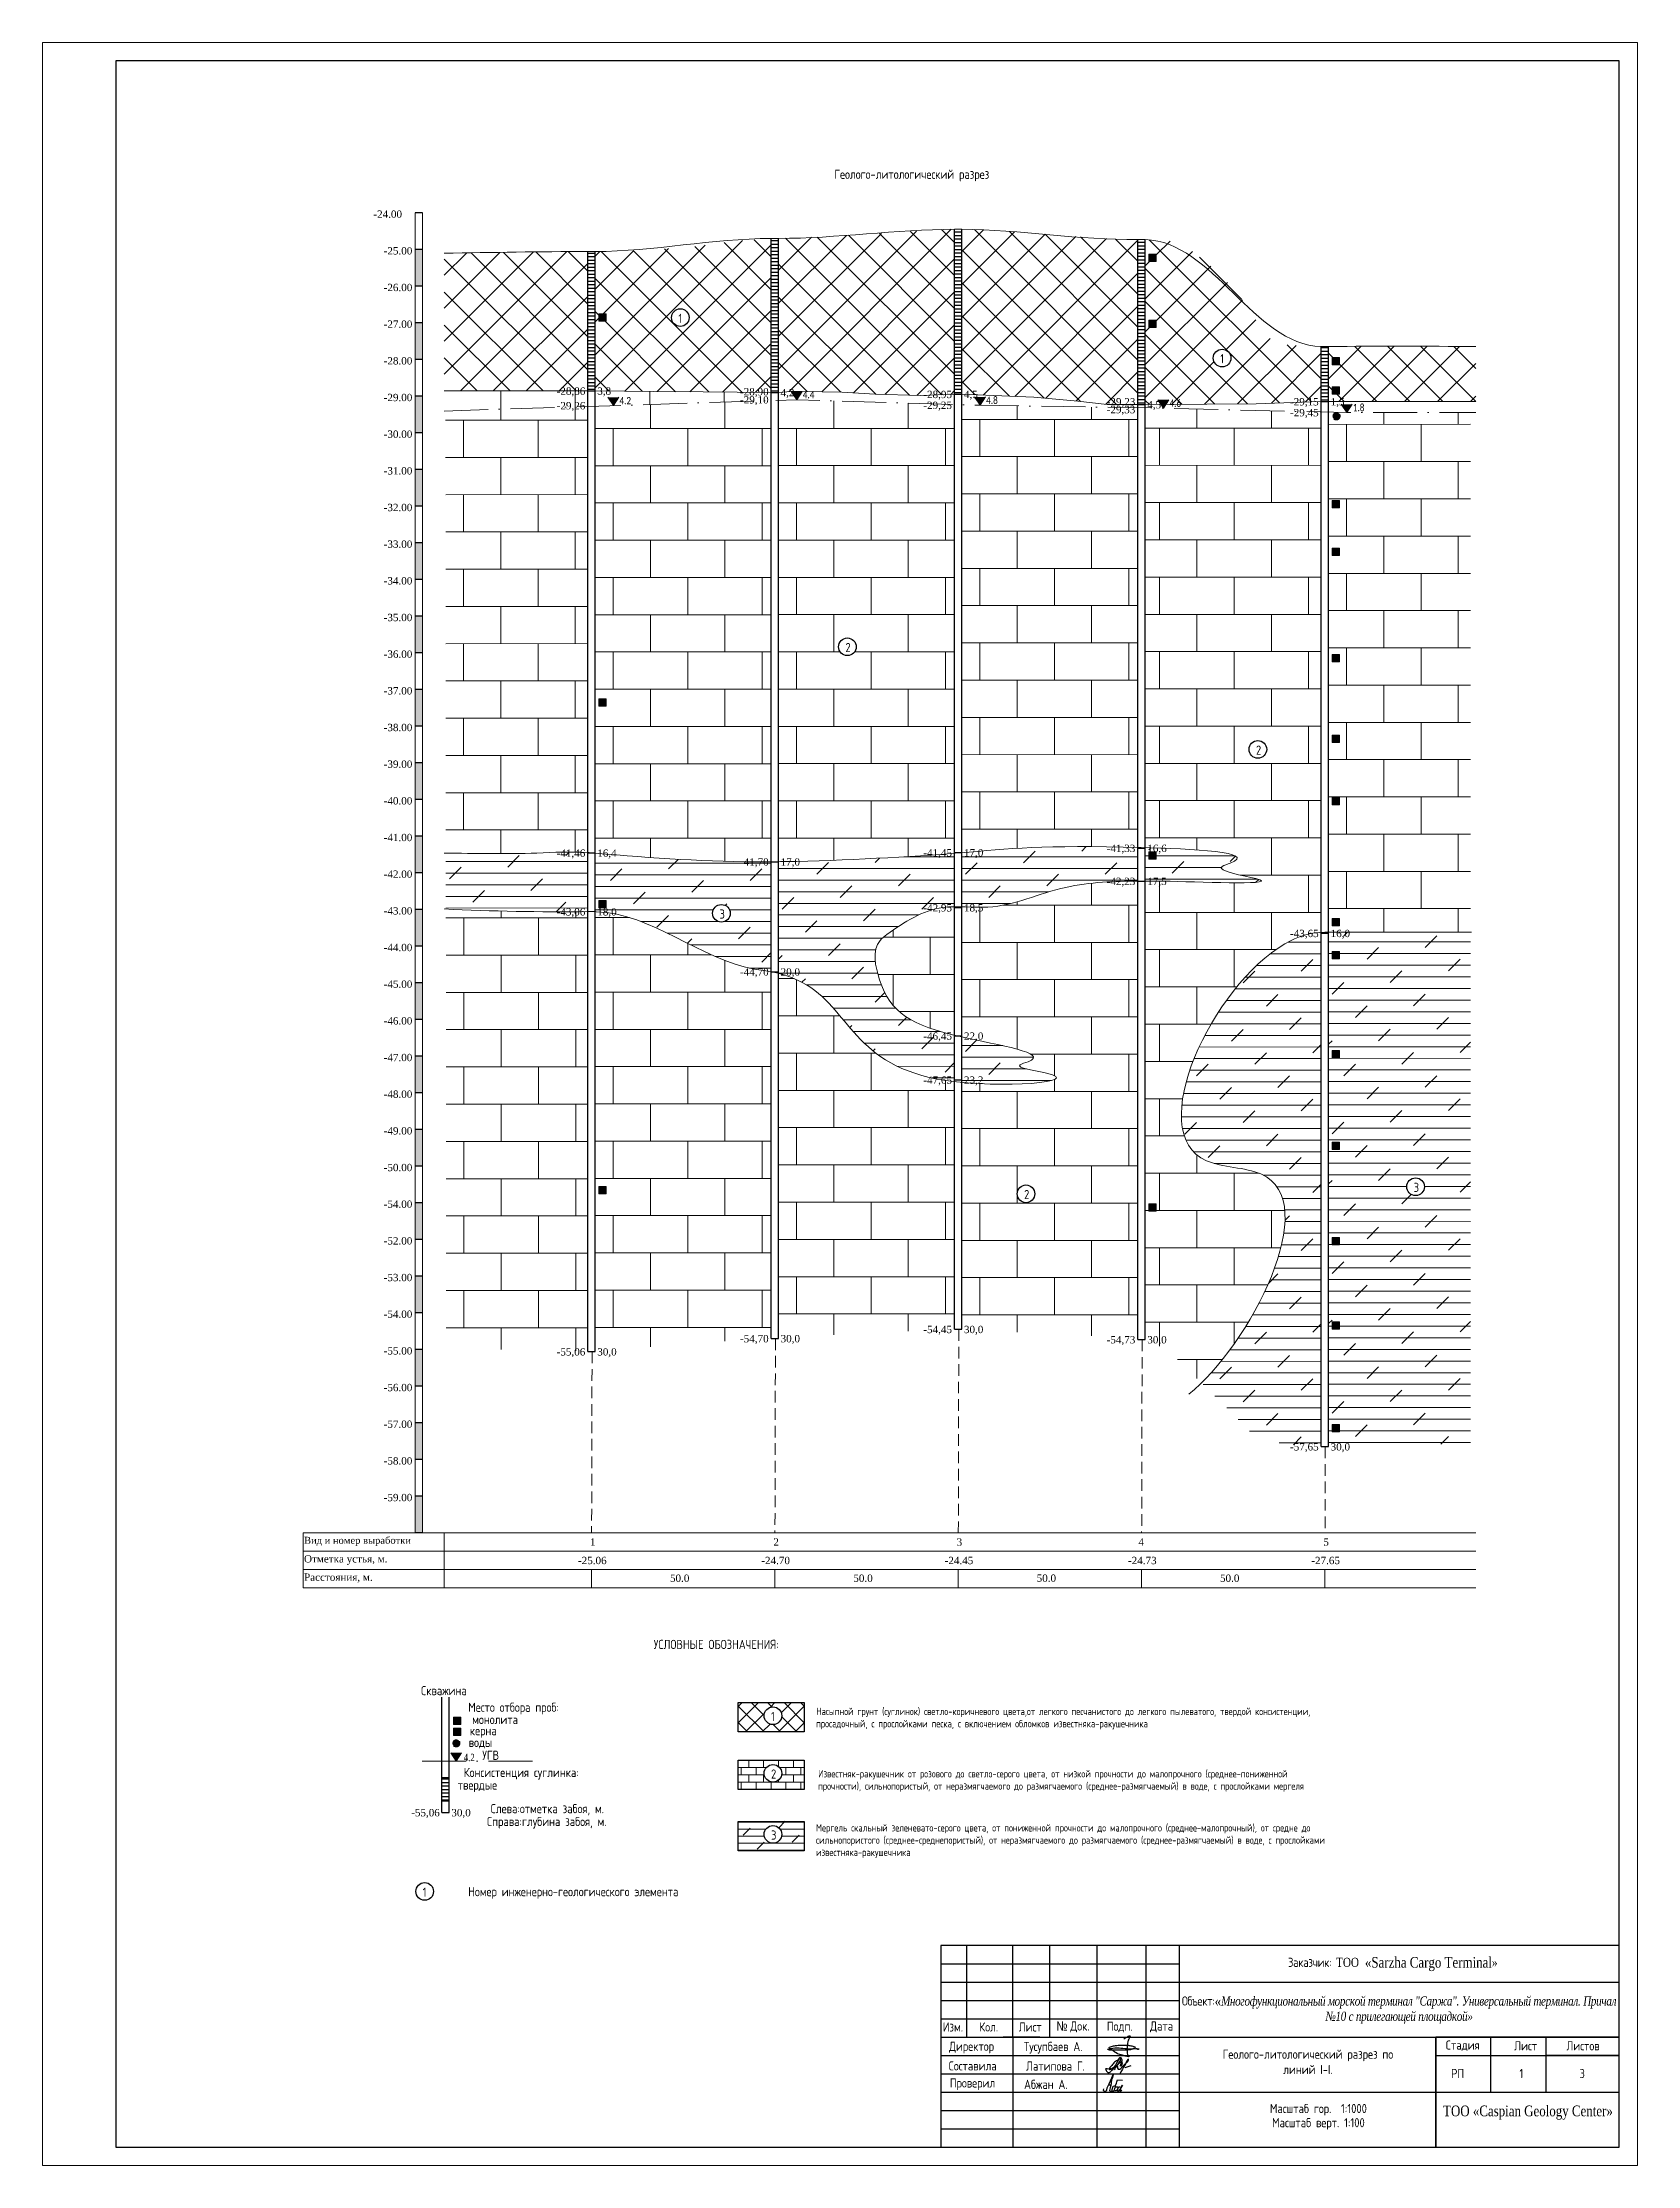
# Model space of a CAD drawing. Header units: millimetres. Extents: x 19501 to 20861, y 4502 to 5081.
# Drawn here: x 19501 to 19936, y 4502 to 5081 of the extents above; entities that cross this region are included whole.
import ezdxf

# ---------------------------------------------------------------- set-up
doc = ezdxf.new("R2010")
doc.units = ezdxf.units.MM
for name, pattern in [('ACAD_ISO03W100', [30, 12, -18]), ('ACAD_ISO10W100', [18, 12, -3, 0, -3]), ('HIDDEN2', [4.7625, 3.175, -1.5875])]:
    doc.linetypes.add(name, pattern=pattern)
for name, color, linetype, lineweight in [('ВодаГ', 160, 'ACAD_ISO03W100', 25), ('Известняк', 86, 'Continuous', 15), ('Мергель полускальный', 137, 'Continuous', 15), ('монолит', 1, 'Continuous', 9), ('Насып-навал грунта', 36, 'Continuous', 15), ('Рамка 1', 3, 'Continuous', 50)]:
    doc.layers.add(name, color=color, linetype=linetype, lineweight=lineweight)
doc.layers.add('керн', color=7, linetype='Continuous')
doc.layers.add('Рамка проb', color=7, linetype='Continuous')
doc.styles.add('roman', font='times.ttf')
doc.styles.add('simples.shx', font='simplex.shx', dxfattribs={"width": 0.8, "height": 2.5})
doc.styles.add('STYLE1', font='simplex.shx', dxfattribs={"width": 0.8})

msp = doc.modelspace()

# ---------------------------------------------------------------- texts
at = {"color": 7, "ltscale": 2, "style": 'simples.shx', "width": 0.8}
for s, p in [('1', (19674.54, 5004.78)), ('1', (19822.3, 4993.77)), ('2', (19720.09, 4915.01)), ('2', (19832.04, 4887.03)), ('3', (19685.75, 4842.32)), ('2', (19768.81, 4765.83)), ('3', (19875.05, 4767.78)), ('1', (19699.8, 4623.51)), ('2', (19699.8, 4607.79)), ('3', (19699.8, 4591.14)), ('1', (19604.82, 4575.58))]:
    msp.add_text(s, height=2.5, dxfattribs=at).set_placement(p)
at = {"color": 0, "attachment_point": 5, "style": 'STYLE1'}
for s, insert, char_height, width in [('Геолого-литологический разрез', (19738.18, 5044.98), 2.5, 118.8393), ('УСЛОВНЫЕ ОБОЗНАЧЕНИЯ:', (19684.87, 4644.38), 2.5, 118.8393), ('Скважина', (19610.59, 4631.79), 2.5, 45.418), ('Место отбора проб:', (19629.59, 4626.91), 2.5, 45.418), ('\\pxql;Насыпной грунт (суглинок) светло-коричневого цвета,от легкого песчанистого до легкого пылеватого, твердой консистенции, просадочный, с прослойками песка, с включением обломков известняка-ракушечника ', (19787.32, 4624.18), 2, 150.4413), ('керна', (19621.32, 4620.52), 2.5, 118.8393), ('монолита', (19624.55, 4623.91), 2.5, 118.8393), ('воды', (19620.56, 4617.46), 2.5, 118.8393), ('УГВ ', (19623.33, 4614.16), 2.5, 118.8393), ('Консистенция суглинка:', (19631.69, 4609.13), 2.5, 118.8393), ('твердые', (19619.72, 4605.7), 2.5, 118.8393), ('Справа:глубина забоя, м.', (19638.64, 4595.76), 2.5, 45.418), ('Слева:отметка забоя, м.', (19638.79, 4599.31), 2.5, 45.418), ('Номер инженерно-геологического элемента', (19645.87, 4576.62), 2.5, 104.4943), ('Изм.{\\Ftxt|c204; }', (19749.4, 4540.06), 2.5, 10.4131), ('Кол.{\\Ftxt|c204; }', (19759.17, 4540.06), 2.5, 11.8331), ('Лист{\\Ftxt|c204; }', (19770.48, 4540.06), 2.5, 10.4131), ('{\\fArial|b0|i0|c204|p34;№ }Док.{\\Ftxt|c204; }', (19782.16, 4540.06), 2.5, 12.1877), ('Подп.{\\Ftxt|c204; }', (19794.89, 4540.06), 2.5, 10.7681), ('Дата{\\Ftxt|c204; }', (19806.32, 4540.06), 2.5, 10.4531), ('Директор{\\Ftxt|c204; }', (19754.48, 4534.45), 2.5, 17.5313), ('Тусупбаев А.', (19776.74, 4534.4), 2.5, 24.9484), ('Геолого-литологический разрез по линий I-I.', (19846.22, 4530.55), 2.5, 52.7703), ('Стадия{\\Ftxt|c204; }', (19888.43, 4534.92), 2.5, 17.5328), ('Лист{\\Ftxt|c204; }', (19905.58, 4534.92), 2.5, 15.0411), ('Листов{\\Ftxt|c204; }', (19921.23, 4534.92), 2.5, 17.1773), ('Составила{\\Ftxt|c204; }', (19754.79, 4529.45), 2.5, 21.0924), ('Латипова Г.{\\Ftxt|c204; }', (19777.36, 4529.4), 2.5, 20.9651), ('РП', (19887.05, 4527.37), 2.5, 11.1265), ('1', (19904.42, 4527.37), 2.5, 10.4145), ('3', (19921.02, 4527.37), 2.5, 10.4145), ('Проверил{\\Ftxt|c204; }', (19754.74, 4524.45), 2.5, 19.5348), ('Абжан А.{\\Ftxt|c204; }', (19774.74, 4524.4), 2.5, 17.5313), ('Масштаб гор.  1:1000{\\Ftxt|c204; }', (19849.07, 4517.48), 2.5, 37.465), ('Масштаб верт. 1:100{\\Ftxt|c204; }', (19849.07, 4513.62), 2.5, 37.465)]:
    msp.add_mtext(s, dxfattribs=dict(at, insert=insert, char_height=char_height, width=width))
at = {"color": 2, "attachment_point": 1, "style": 'roman'}
for s, insert, char_height, width, line_spacing_factor in [('{\\C256;-24.00}', (19591.36, 5035.45), 2, 8.3092, 0.72), ('{\\C256;-25.00}', (19594.17, 5025.45), 2, 8.3092, 0.72), ('{\\C256;-26.00}', (19594.17, 5015.45), 2, 8.3092, 0.72), ('{\\C256;-27.00}', (19594.17, 5005.45), 2, 8.3092, 0.72), ('{\\C256;-28.00}', (19594.17, 4995.45), 2, 8.3092, 0.72), ('{\\C256;-29.00}', (19594.17, 4985.45), 2, 8.3092, 0.72), ('{\\C256;3,8}', (19652.41, 4987.18), 2, 8.3092, 0.72), ('{\\C256;4,2}', (19702.41, 4986.78), 2, 8.3092, 0.72), ('{\\C256;4,5}', (19752.41, 4986.28), 2, 8.3092, 0.72), ('{\\C256;-30.00}', (19594.17, 4975.45), 2, 8.3092, 0.72), ('{\\C256;-31.00}', (19594.17, 4965.45), 2, 8.3092, 0.72), ('{\\C256;-32.00}', (19594.17, 4955.45), 2, 8.3092, 0.72), ('{\\C256;-33.00}', (19594.17, 4945.45), 2, 8.3092, 0.72), ('{\\C256;-34.00}', (19594.17, 4935.45), 2, 8.3092, 0.72), ('{\\C256;-35.00}', (19594.17, 4925.45), 2, 8.3092, 0.72), ('{\\C256;-36.00}', (19594.17, 4915.45), 2, 8.3092, 0.72), ('{\\C256;-37.00}', (19594.17, 4905.45), 2, 8.3092, 0.72), ('{\\C256;-38.00}', (19594.17, 4895.45), 2, 8.3092, 0.72), ('{\\C256;-39.00}', (19594.17, 4885.45), 2, 8.3092, 0.72), ('{\\C256;-40.00}', (19594.17, 4875.45), 2, 8.3092, 0.72), ('{\\C256;-41.00}', (19594.17, 4865.45), 2, 8.3092, 0.72), ('{\\C256;16,4}', (19652.41, 4861.18), 2, 8.3092, 0.72), ('{\\C256;17,0}', (19702.41, 4858.78), 2, 8.3092, 0.72), ('{\\C256;17,0}', (19752.41, 4861.28), 2, 8.3092, 0.72), ('{\\C256;16,6}', (19802.41, 4862.48), 2, 8.3092, 0.72), ('{\\C256;-42.00}', (19594.17, 4855.45), 2, 8.3092, 0.72), ('{\\C256;17,5}', (19802.41, 4853.48), 2, 8.3092, 0.72), ('{\\C256;18,5}', (19752.41, 4846.28), 2, 8.3092, 0.72), ('{\\C256;-43.00}', (19594.17, 4845.45), 2, 8.3092, 0.72), ('{\\C256;18,0}', (19652.41, 4845.18), 2, 8.3092, 0.72), ('{\\C256;-44.00}', (19594.17, 4835.45), 2, 8.3092, 0.72), ('{\\C256;16,0}', (19852.41, 4839.28), 2, 8.3092, 0.72), ('{\\C256;-45.00}', (19594.17, 4825.45), 2, 8.3092, 0.72), ('{\\C256;20,0}', (19702.41, 4828.78), 2, 8.3092, 0.72), ('{\\C256;-46.00}', (19594.17, 4815.45), 2, 8.3092, 0.72), ('{\\C256;22,0}', (19752.41, 4811.28), 2, 8.3092, 0.72), ('{\\C256;-47.00}', (19594.17, 4805.45), 2, 8.3092, 0.72), ('{\\C256;-48.00}', (19594.17, 4795.45), 2, 8.3092, 0.72), ('{\\C256;23,2}', (19752.41, 4799.28), 2, 8.3092, 0.72), ('{\\C256;-49.00}', (19594.17, 4785.45), 2, 8.3092, 0.72), ('{\\C256;-50.00}', (19594.17, 4775.45), 2, 8.3092, 0.72), ('{\\C256;-54.00}', (19594.17, 4765.45), 2, 8.3092, 0.72), ('{\\C256;-52.00}', (19594.17, 4755.45), 2, 8.3092, 0.72), ('{\\C256;-53.00}', (19594.17, 4745.45), 2, 8.3092, 0.72), ('{\\C256;-54.00}', (19594.17, 4735.45), 2, 8.3092, 0.72), ('{\\C256;30,0}', (19752.41, 4731.28), 2, 8.3092, 0.72), ('{\\C256;-55.00}', (19594.17, 4725.45), 2, 8.3092, 0.72), ('{\\C256;30,0}', (19652.41, 4725.18), 2, 8.3092, 0.72), ('{\\C256;30,0}', (19702.41, 4728.78), 2, 8.3092, 0.72), ('{\\C256;30,0}', (19802.41, 4728.48), 2, 8.3092, 0.72), ('{\\C256;-56.00}', (19594.17, 4715.45), 2, 8.3092, 0.72), ('{\\C256;-57.00}', (19594.17, 4705.45), 2, 8.3092, 0.72), ('{\\C256;30,0}', (19852.41, 4699.28), 2, 8.3092, 0.72), ('{\\C256;-58.00}', (19594.17, 4695.45), 2, 8.3092, 0.72), ('{\\C256;-59.00}', (19594.17, 4685.45), 2, 8.3092, 0.72), ('{\\C256;Вид и номер выработки}', (19572.44, 4673.73), 1.9, 50.4773, 0.631579), ('{\\C256;Отметка устья, м.}', (19572.44, 4668.73), 2, 39.4868, 0.72), ('{\\C256;Расстояния, м.}', (19572.44, 4663.73), 2, 39.4868, 0.72), ('{\\C256;30,0}', (19612.62, 4599.51), 2, 8.3092, 0.72)]:
    msp.add_mtext(s, dxfattribs=dict(at, insert=insert, char_height=char_height, width=width, line_spacing_factor=line_spacing_factor))
at = {"char_height": 2, "width": 8.3092, "attachment_point": 1, "line_spacing_factor": 0.72, "style": 'roman'}
for s, insert in [('-28,86', (19641.34, 4987.18)), ('-28,90', (19691.34, 4987.02)), ('-28,95', (19741.34, 4986.28)), ('-29,26', (19641.34, 4983.21)), ('-29,10', (19691.34, 4984.81)), ('-29,25', (19741.34, 4983.31)), ('-29,23', (19791.34, 4984.28)), ('-29,33', (19791.34, 4982.15)), ('4,5', (19802.41, 4983.48)), ('-29,15', (19841.34, 4984.28)), ('-29,45', (19841.34, 4981.31)), ('1,5', (19852.41, 4984.28)), ('-41,46', (19641.34, 4861.18)), ('-41,70', (19691.34, 4858.78)), ('-41,45', (19741.34, 4861.28)), ('-41,33', (19791.34, 4862.48)), ('-42,23', (19791.34, 4853.48)), ('-42,95', (19741.34, 4846.28)), ('-43,06', (19641.34, 4845.18)), ('-43,65', (19841.34, 4839.28)), ('-44,70', (19691.34, 4828.78)), ('-46,45', (19741.34, 4811.28)), ('-47,65', (19741.34, 4799.28)), ('-54,45', (19741.34, 4731.28)), ('-55,06', (19641.34, 4725.18)), ('-54,70', (19691.34, 4728.78)), ('-54,73', (19791.34, 4728.48)), ('-57,65', (19841.34, 4699.28)), ('1', (19650.43, 4673.32)), ('2', (19700.43, 4673.32)), ('3', (19750.43, 4673.32)), ('4', (19799.99, 4673.32)), ('5', (19850.43, 4673.32)), ('-25.06', (19647.15, 4668.28)), ('-24.70', (19697.15, 4668.28)), ('-24.45', (19747.15, 4668.28)), ('-24.73', (19797.15, 4668.28)), ('-27.65', (19847.15, 4668.28)), ('50.0', (19672.24, 4663.45)), ('50.0', (19722.24, 4663.45)), ('50.0', (19772.24, 4663.46)), ('50.0', (19822.24, 4663.45)), ('-55,06', (19601.67, 4599.51))]:
    msp.add_mtext(s, dxfattribs=dict(at, insert=insert))
at = {"color": 5, "lineweight": 13, "ltscale": 0.5, "char_height": 2, "width": 3.044, "attachment_point": 1, "style": 'STYLE1'}
for s, insert in [('{\\fCalibri|b0|i0|c204|p34;4.4}', (19708.47, 4986.2)), ('{\\fCalibri|b0|i0|c204|p34;4.2}', (19658.47, 4984.6)), ('{\\fCalibri|b0|i0|c204|p34;4.8}', (19758.47, 4984.7)), ('{\\fCalibri|b0|i0|c204|p34;4.6}', (19808.47, 4983.9)), ('{\\fCalibri|b0|i0|c204|p34;1.8}', (19858.47, 4982.7))]:
    msp.add_mtext(s, dxfattribs=dict(at, insert=insert))
at = {"color": 2, "char_height": 2.5, "width": 120.0086, "attachment_point": 5, "style": 'STYLE1'}
for s, insert in [('\\A1;{\\T0.95;\\C256;Заказчик: \\fTimes New Roman|b0|i0|c204|p18;\\T1;ТОО \\A0;\\H1.16667x; «\\fTimes New Roman|b0|i0|c0|p18;Sarzha Cargo Terminal\\A1;\\fTimes New Roman|b0|i0|c204|p18;\\H0.85714x;»\\fTimes New Roman|b0|i1|c204|p18;\\T0.95;  }', (19869.35, 4557.21)), ('{\\fTimes New Roman|b0|i0|c204|p18;\\H1.16667x;\\C256;ТОО «Caspian Geology Center»}', (19906.22, 4516.69))]:
    msp.add_mtext(s, dxfattribs=dict(at, insert=insert))
at = {"color": 0, "insert": (19871.07, 4544.76), "char_height": 2.5, "width": 120.0086, "attachment_point": 5, "line_spacing_factor": 0.9, "style": 'STYLE1'}
msp.add_mtext('\\A1;{\\T0.95;\\C256;Объект:\\A0;\\fTimes New Roman|b0|i0|c204|p18;\\H1.16667x;\\T1;«\\A1;\\fTimes New Roman|b0|i1|c204|p18;\\H0.85714x;\\T0.95;Многофункциональный морской терминал "Саржа". Универсальный терминал. Причал №10 с прилегающей площадкой»}', dxfattribs=at)
at = {"layer": 'ВодаГ', "color": 5, "lineweight": 13, "ltscale": 0.2, "style": 'roman', "width": 0.8}
msp.add_text('4.2', height=2, dxfattribs=at).set_placement((19615.98, 4612.56))

# ---------------------------------------------------------------- hatches: boundary and pattern name
h = msp.add_hatch()
h.set_pattern_fill('LINE', color=256, scale=0.3)
h.set_pattern_definition([(0, (-731703.0344, -5112702.8815), (0, 0.9525), [])])
edge = h.paths.add_edge_path()
edge.add_line((19699.85, 4985.83), (19701.85, 4985.83))
edge.add_line((19701.85, 4985.83), (19701.85, 5027.83))
edge.add_spline(control_points=[(19701.85, 5027.83), (19701.18, 5027.83), (19700.51, 5027.83), (19699.85, 5027.83)], knot_values=[89.292003, 89.292003, 89.292003, 89.292003, 91.292003, 91.292003, 91.292003, 91.292003], degree=3, periodic=0)
edge.add_line((19699.85, 5027.83), (19699.85, 4985.83))
h = msp.add_hatch()
h.set_pattern_fill('LINE', color=256, scale=0.3)
h.set_pattern_definition([(0, (-731653.0344, -5112703.3815), (0, 0.9525), [])])
edge = h.paths.add_edge_path()
edge.add_line((19749.85, 4985.33), (19751.85, 4985.33))
edge.add_line((19751.85, 4985.33), (19751.85, 5030.33))
edge.add_spline(control_points=[(19751.85, 5030.33), (19751.18, 5030.34), (19750.51, 5030.33), (19749.85, 5030.33)], knot_values=[139.357063, 139.357063, 139.357063, 139.357063, 141.357063, 141.357063, 141.357063, 141.357063], degree=3, periodic=0)
edge.add_line((19749.85, 5030.33), (19749.85, 4985.33))
h = msp.add_hatch()
h.set_pattern_fill('LINE', color=256, scale=0.3)
h.set_pattern_definition([(0, (-731603.0344, -5112706.1815), (0, 0.9525), [])])
edge = h.paths.add_edge_path()
edge.add_line((19799.85, 4982.53), (19801.85, 4982.53))
edge.add_line((19801.85, 4982.53), (19801.85, 5027.53))
edge.add_spline(control_points=[(19801.85, 5027.53), (19801.19, 5027.55), (19800.52, 5027.54), (19799.85, 5027.53)], knot_values=[189.43866, 189.43866, 189.43866, 189.43866, 191.43866, 191.43866, 191.43866, 191.43866], degree=3, periodic=0)
edge.add_line((19799.85, 5027.53), (19799.85, 4982.53))
at = {"lineweight": 13}
for points in [[(19604.73, 5024.83), (19602.73, 5024.83), (19602.73, 5014.83), (19604.73, 5014.83)], [(19604.73, 5004.83), (19602.73, 5004.83), (19602.73, 4994.83), (19604.73, 4994.83)], [(19604.73, 4984.83), (19602.73, 4984.83), (19602.73, 4974.83), (19604.73, 4974.83)], [(19604.73, 4964.83), (19602.73, 4964.83), (19602.73, 4954.83), (19604.73, 4954.83)], [(19604.73, 4944.83), (19602.73, 4944.83), (19602.73, 4934.83), (19604.73, 4934.83)], [(19604.73, 4924.83), (19602.73, 4924.83), (19602.73, 4914.83), (19604.73, 4914.83)], [(19604.73, 4904.83), (19602.73, 4904.83), (19602.73, 4894.83), (19604.73, 4894.83)], [(19604.73, 4884.83), (19602.73, 4884.83), (19602.73, 4874.83), (19604.73, 4874.83)], [(19604.73, 4864.83), (19602.73, 4864.83), (19602.73, 4854.83), (19604.73, 4854.83)], [(19604.73, 4844.83), (19602.73, 4844.83), (19602.73, 4834.83), (19604.73, 4834.83)], [(19604.73, 4824.83), (19602.73, 4824.83), (19602.73, 4814.83), (19604.73, 4814.83)], [(19604.73, 4804.83), (19602.73, 4804.83), (19602.73, 4794.83), (19604.73, 4794.83)], [(19604.73, 4784.83), (19602.73, 4784.83), (19602.73, 4774.83), (19604.73, 4774.83)], [(19604.73, 4764.83), (19602.73, 4764.83), (19602.73, 4754.83), (19604.73, 4754.83)], [(19604.73, 4744.83), (19602.73, 4744.83), (19602.73, 4734.83), (19604.73, 4734.83)], [(19604.73, 4724.83), (19602.73, 4724.83), (19602.73, 4714.83), (19604.73, 4714.83)], [(19604.73, 4704.83), (19602.73, 4704.83), (19602.73, 4694.83), (19604.73, 4694.83)], [(19604.73, 4684.83), (19602.73, 4684.83), (19602.73, 4674.83), (19604.73, 4674.83)]]:
    msp.add_hatch(color=251, dxfattribs=at).paths.add_polyline_path(points)
h = msp.add_hatch()
h.set_pattern_fill('LINE', color=256, scale=0.3)
h.set_pattern_definition([(0, (-731753.0344, -5112702.4815), (0, 0.9525), [])])
edge = h.paths.add_edge_path()
edge.add_line((19649.85, 4986.23), (19651.85, 4986.23))
edge.add_line((19651.85, 4986.23), (19651.85, 5024.23))
edge.add_spline(control_points=[(19651.85, 5024.23), (19651.18, 5024.23), (19650.51, 5024.23), (19649.85, 5024.23)], knot_values=[39.157192, 39.157192, 39.157192, 39.157192, 41.157192, 41.157192, 41.157192, 41.157192], degree=3, periodic=0)
edge.add_line((19649.85, 5024.23), (19649.85, 4986.23))
h = msp.add_hatch()
h.set_pattern_fill('LINE', color=256, scale=0.3)
h.set_pattern_definition([(0, (-731553.0344, -5112705.3815), (0, 0.9525), [])])
edge = h.paths.add_edge_path()
edge.add_line((19849.85, 4983.33), (19851.85, 4983.33))
edge.add_line((19851.85, 4983.33), (19851.85, 4998.33))
edge.add_spline(control_points=[(19851.85, 4998.33), (19851.18, 4998.32), (19850.51, 4998.31), (19849.85, 4998.33)], knot_values=[247.622644, 247.622644, 247.622644, 247.622644, 249.622644, 249.622644, 249.622644, 249.622644], degree=3, periodic=0)
edge.add_line((19849.85, 4998.33), (19849.85, 4983.33))
at = {"lineweight": 13, "ltscale": 0.5}
for points in [[(19708.26, 4986.11), (19705.3, 4986.11), (19706.85, 4983.83)], [(19658.26, 4984.51), (19655.3, 4984.51), (19656.85, 4982.23)], [(19758.26, 4984.61), (19755.3, 4984.61), (19756.85, 4982.33)], [(19808.26, 4983.81), (19805.3, 4983.81), (19806.85, 4981.53)], [(19858.26, 4982.61), (19855.3, 4982.61), (19856.85, 4980.33)]]:
    msp.add_hatch(color=5, dxfattribs=at).paths.add_polyline_path(points)
h = msp.add_hatch()
h.set_pattern_fill('LINE', color=256, scale=0.3)
h.set_pattern_definition([(0, (-751402.88055, -5117688.7121), (0, 0.9525), [])])
h.paths.add_polyline_path([(19612.06, 4608.1), (19610.06, 4608.1), (19610.06, 4601.77), (19612.06, 4601.77)])
at = {"layer": 'ВодаГ', "lineweight": 13, "ltscale": 0.2}
for points in [[(19854.98, 4979.39, 1), (19852.9, 4979.39, 1)], [(19615.39, 4614.83), (19612.43, 4614.83), (19613.97, 4612.55)], [(19614.95, 4617.48, 1), (19612.88, 4617.48, 1)]]:
    msp.add_hatch(color=256, dxfattribs=at).paths.add_polyline_path(points)
at = {"layer": 'Известняк'}
h = msp.add_hatch(dxfattribs=at)
h.set_pattern_fill('AR-B816', color=256, scale=0.05, style=0)
h.set_pattern_definition([(0, (-9569808.629, -4823786.504), (0, 10.16), []), (90, (-9569808.629, -4823786.504), (-10.16, 10.16), [10.16, -10.16])])
h.paths.add_polyline_path([(19611.05, 4980.76), (19649.85, 4982.01), (19649.85, 4986.23), (19611.04, 4986.23)])
h.paths.add_polyline_path([(19651.85, 4982.07), (19699.85, 4983.61), (19699.85, 4985.83), (19681.29, 4985.96), (19667.81, 4986.07), (19651.85, 4986.23)])
h.paths.add_polyline_path([(19699.24, 4984.03), (19690.84, 4984.03), (19690.84, 4987.52), (19699.24, 4987.52)], flags=9)
h.paths.add_polyline_path([(19699.24, 4981.82), (19690.84, 4981.82), (19690.84, 4985.3), (19699.24, 4985.3)], flags=9)
h.paths.add_polyline_path([(19649.23, 4984.19), (19640.84, 4984.19), (19640.84, 4987.68), (19649.23, 4987.68)], flags=9)
h.paths.add_polyline_path([(19649.23, 4980.22), (19640.84, 4980.22), (19640.84, 4983.7), (19649.23, 4983.7)], flags=9)
h.paths.add_polyline_path([(19656.31, 4984.19), (19651.91, 4984.19), (19651.91, 4987.68), (19656.31, 4987.68)], flags=9)
h.paths.add_polyline_path([(19661.96, 4982.07), (19657.97, 4982.07), (19657.97, 4985.1), (19661.96, 4985.1)], flags=9)
h = msp.add_hatch(dxfattribs=at)
h.set_pattern_fill('AR-B816', color=256, scale=0.05, style=0)
h.set_pattern_definition([(0, (-9569767.826, -4823909.438), (0, 10.16), []), (90, (-9569767.826, -4823909.438), (-10.16, 10.16), [10.16, -10.16])])
edge = h.paths.add_edge_path()
edge.add_line((19651.85, 4982.07), (19699.85, 4983.61))
edge.add_line((19699.85, 4983.61), (19699.85, 4857.83))
edge.add_spline(control_points=[(19699.85, 4857.83), (19699.33, 4857.83), (19683.39, 4857.72), (19667.3, 4858.79), (19651.85, 4860.18)], knot_values=[486.456655, 486.456655, 486.456655, 486.456655, 488.004757, 534.523568, 534.523568, 534.523568, 534.523568], degree=3, periodic=0)
edge.add_line((19651.85, 4860.18), (19651.85, 4982.07))
h.paths.add_polyline_path([(19652.85, 4902.23), (19652.85, 4900.23), (19654.85, 4900.23), (19654.85, 4902.23)], flags=16)
h.paths.add_polyline_path([(19661.96, 4982.07), (19657.97, 4982.07), (19657.97, 4985.1), (19661.96, 4985.1)], flags=9)
h.paths.add_polyline_path([(19657.63, 4858.19), (19651.91, 4858.19), (19651.91, 4861.68), (19657.63, 4861.68)], flags=9)
h.paths.add_polyline_path([(19699.24, 4855.79), (19690.84, 4855.79), (19690.84, 4859.28), (19699.24, 4859.28)], flags=9)
h.paths.add_polyline_path([(19699.24, 4981.82), (19690.84, 4981.82), (19690.84, 4985.3), (19699.24, 4985.3)], flags=9)
h = msp.add_hatch(dxfattribs=at)
h.set_pattern_fill('AR-B816', color=256, scale=0.05, style=0)
h.set_pattern_definition([(0, (-9569808.625, -4823907.18), (0, 10.16), []), (90, (-9569808.625, -4823907.18), (-10.16, 10.16), [10.16, -10.16])])
edge = h.paths.add_edge_path()
edge.add_line((19611.05, 4980.76), (19649.85, 4982.01))
edge.add_line((19649.85, 4982.01), (19649.85, 4860.35))
edge.add_spline(control_points=[(19649.85, 4860.35), (19649.77, 4860.35), (19645.16, 4860.68), (19632.23, 4859.81), (19619.41, 4860.14), (19611.14, 4860.15)], knot_values=[536.530575, 536.530575, 536.530575, 536.530575, 536.748837, 550.424917, 575.23636, 575.23636, 575.23636, 575.23636], degree=3, periodic=0)
edge.add_line((19611.14, 4860.15), (19611.05, 4980.76))
h.paths.add_polyline_path([(19649.23, 4858.19), (19640.84, 4858.19), (19640.84, 4861.68), (19649.23, 4861.68)], flags=9)
h.paths.add_polyline_path([(19649.23, 4980.22), (19640.84, 4980.22), (19640.84, 4983.7), (19649.23, 4983.7)], flags=9)
h = msp.add_hatch(dxfattribs=at)
h.set_pattern_fill('AR-B816', color=256, scale=0.05, style=0)
h.set_pattern_definition([(0, (-9569717.826, -4823909.415), (0, 10.16), []), (90, (-9569717.826, -4823909.415), (-10.16, 10.16), [10.16, -10.16])])
edge = h.paths.add_edge_path()
edge.add_line((19701.85, 4983.67), (19706.85, 4983.83))
edge.add_line((19706.85, 4983.83), (19749.85, 4982.54))
edge.add_line((19749.85, 4982.54), (19749.85, 4860.14))
edge.add_spline(control_points=[(19749.85, 4860.14), (19736.75, 4859.12), (19718.47, 4858.11), (19702.46, 4857.86), (19701.85, 4857.85)], knot_values=[436.671959, 436.671959, 436.671959, 436.671959, 482.608871, 484.45324, 484.45324, 484.45324, 484.45324], degree=3, periodic=0)
edge.add_line((19701.85, 4857.85), (19701.85, 4983.67))
h.paths.add_polyline_path([(19723.02, 4916.45, 1), (19718.21, 4916.45, 1)], flags=16)
h.paths.add_polyline_path([(19707.62, 4855.79), (19701.91, 4855.79), (19701.91, 4859.28), (19707.62, 4859.28)], flags=9)
h.paths.add_polyline_path([(19749.15, 4858.29), (19740.84, 4858.29), (19740.84, 4861.78), (19749.15, 4861.78)], flags=9)
h.paths.add_polyline_path([(19722.05, 4914.38), (19719.47, 4914.38), (19719.47, 4918.13), (19722.05, 4918.13)], flags=24)
h.paths.add_polyline_path([(19749.15, 4980.32), (19740.84, 4980.32), (19740.84, 4983.8), (19749.15, 4983.8)], flags=9)
h = msp.add_hatch(dxfattribs=at)
h.set_pattern_fill('AR-B816', color=256, scale=0.05, style=0)
h.set_pattern_definition([(0, (-9569667.826, -4823906.974), (0, 10.16), []), (90, (-9569667.826, -4823906.974), (-10.16, 10.16), [10.16, -10.16])])
edge = h.paths.add_edge_path()
edge.add_line((19751.85, 4982.48), (19756.85, 4982.33))
edge.add_line((19756.85, 4982.33), (19799.85, 4981.64))
edge.add_line((19799.85, 4981.64), (19799.85, 4861.75))
edge.add_spline(control_points=[(19799.85, 4861.75), (19773.46, 4862.45), (19765.11, 4861.37), (19751.85, 4860.29)], knot_values=[386.012513, 386.012513, 386.012513, 386.012513, 434.289927, 434.289927, 434.289927, 434.289927], degree=3, periodic=0)
edge.add_line((19751.85, 4860.29), (19751.85, 4982.48))
h.paths.add_polyline_path([(19799.1, 4859.49), (19790.84, 4859.49), (19790.84, 4862.98), (19799.1, 4862.98)], flags=9)
h.paths.add_polyline_path([(19799.1, 4979.16), (19790.84, 4979.16), (19790.84, 4982.64), (19799.1, 4982.64)], flags=9)
h.paths.add_polyline_path([(19799.1, 4981.29), (19790.84, 4981.29), (19790.84, 4984.78), (19799.1, 4984.78)], flags=9)
h.paths.add_polyline_path([(19757.62, 4858.29), (19751.91, 4858.29), (19751.91, 4861.78), (19757.62, 4861.78)], flags=9)
h = msp.add_hatch(dxfattribs=at)
h.set_pattern_fill('AR-B816', color=256, scale=0.05, style=0)
h.set_pattern_definition([(0, (-9569618.807, -4824051.585), (0, 10.16), []), (90, (-9569618.807, -4824051.585), (-10.16, 10.16), [10.16, -10.16])])
edge = h.paths.add_edge_path()
edge.add_line((19800.87, 4727.53), (19801.85, 4727.53))
edge.add_line((19801.85, 4727.53), (19801.85, 4852.58))
edge.add_spline(control_points=[(19801.85, 4852.58), (19803.78, 4852.59), (19813.17, 4852.53), (19847.88, 4851.03), (19819.13, 4855.59), (19834.43, 4860.34), (19815.39, 4861.31), (19801.85, 4861.7)], knot_values=[318.759724, 318.759724, 318.759724, 318.759724, 325.301653, 348.652258, 358.427007, 360.818211, 384.813096, 384.813096, 384.813096, 384.813096], degree=3, periodic=0)
edge.add_line((19801.85, 4861.7), (19801.85, 4981.61))
edge.add_line((19801.85, 4981.61), (19806.85, 4981.53))
edge.add_line((19806.85, 4981.53), (19849.85, 4980.5))
edge.add_line((19849.85, 4980.5), (19849.85, 4838.61))
edge.add_spline(control_points=[(19849.85, 4838.61), (19846.42, 4838.43), (19823.41, 4830.69), (19796.4, 4774.2), (19853.9, 4774.73), (19832.85, 4731.02), (19817.16, 4715.68)], knot_values=[0.980909, 0.980909, 0.980909, 0.980909, 11.346868, 74.248745, 89.549608, 148.415787, 148.415787, 148.415787, 148.415787], degree=3, periodic=0)
edge.add_line((19817.16, 4715.68), (19807.61, 4725.08))
edge.add_line((19807.61, 4725.08), (19800.87, 4727.53))
h.paths.add_polyline_path([(19834.97, 4888.48, 1), (19830.16, 4888.48, 1)], flags=16)
h.paths.add_polyline_path([(19802.85, 4762.53), (19804.85, 4762.53), (19804.85, 4764.53), (19802.85, 4764.53)], flags=16)
h.paths.add_polyline_path([(19807.53, 4850.49), (19801.91, 4850.49), (19801.91, 4853.98), (19807.53, 4853.98)], flags=9)
h.paths.add_polyline_path([(19806.36, 4980.49), (19801.91, 4980.49), (19801.91, 4983.98), (19806.36, 4983.98)], flags=9)
h.paths.add_polyline_path([(19834, 4886.41), (19831.42, 4886.41), (19831.42, 4890.16), (19834, 4890.16)], flags=24)
h.paths.add_polyline_path([(19807.61, 4859.49), (19801.91, 4859.49), (19801.91, 4862.98), (19807.61, 4862.98)], flags=9)
h.paths.add_polyline_path([(19807.85, 4725.49), (19801.91, 4725.49), (19801.91, 4728.98), (19807.85, 4728.98)], flags=9)
h.paths.add_polyline_path([(19849.15, 4836.29), (19840.84, 4836.29), (19840.84, 4839.78), (19849.15, 4839.78)], flags=9)
h.paths.add_polyline_path([(19849.15, 4978.32), (19840.84, 4978.32), (19840.84, 4981.8), (19849.15, 4981.8)], flags=9)
h = msp.add_hatch(dxfattribs=at)
h.set_pattern_fill('AR-B816', color=256, scale=0.05, style=0)
h.set_pattern_definition([(0, (-9569567.826, -4823928.64), (0, 10.16), []), (90, (-9569567.826, -4823928.64), (-10.16, 10.16), [10.16, -10.16])])
h.paths.add_polyline_path([(19851.85, 4980.45), (19853.75, 4980.4, 0.901523), (19853.91, 4978.35, 0.901523), (19854.18, 4980.39), (19854.18, 4980.39), (19856.85, 4980.33), (19890.55, 4980.33), (19890.55, 4838.63), (19851.85, 4838.63)])
h.paths.add_polyline_path([(19852.85, 4912.33), (19854.85, 4912.33), (19854.85, 4914.33), (19852.85, 4914.33)], flags=16)
h.paths.add_polyline_path([(19852.85, 4840.33), (19854.85, 4840.33), (19854.85, 4842.33), (19852.85, 4842.33)], flags=16)
h.paths.add_polyline_path([(19852.85, 4873.33), (19854.85, 4873.33), (19854.85, 4875.33), (19852.85, 4875.33)], flags=16)
h.paths.add_polyline_path([(19852.85, 4941.33), (19854.85, 4941.33), (19854.85, 4943.33), (19852.85, 4943.33)], flags=16)
h.paths.add_polyline_path([(19852.85, 4954.33), (19854.85, 4954.33), (19854.85, 4956.33), (19852.85, 4956.33)], flags=16)
h.paths.add_polyline_path([(19852.85, 4890.33), (19854.85, 4890.33), (19854.85, 4892.33), (19852.85, 4892.33)], flags=16)
h.paths.add_polyline_path([(19857.62, 4836.29), (19851.91, 4836.29), (19851.91, 4839.78), (19857.62, 4839.78)], flags=9)
h = msp.add_hatch(dxfattribs=at)
h.set_pattern_fill('AR-B816', color=256, scale=0.05, style=0)
h.set_pattern_definition([(0, (-9569667.826, -4824039.432), (0, 10.16), []), (90, (-9569667.826, -4824039.432), (-10.16, 10.16), [10.16, -10.16])])
edge = h.paths.add_edge_path()
edge.add_line((19751.85, 4730.37), (19751.85, 4797.65))
edge.add_spline(control_points=[(19751.85, 4797.65), (19766.4, 4796.28), (19790.2, 4798.44), (19764.73, 4801.83), (19777.8, 4805.34), (19761.79, 4807.82), (19751.85, 4810.07)], knot_values=[150.930677, 150.930677, 150.930677, 150.930677, 175.869593, 183.431372, 185.777982, 205.088177, 205.088177, 205.088177, 205.088177], degree=3, periodic=0)
edge.add_line((19751.85, 4810.07), (19751.85, 4845.56))
edge.add_spline(control_points=[(19751.85, 4845.56), (19754.22, 4845.5), (19764.02, 4844.82), (19778.75, 4852.14), (19793.91, 4852.5), (19799.76, 4852.57), (19799.85, 4852.57)], knot_values=[267.73609, 267.73609, 267.73609, 267.73609, 274.80314, 296.712178, 316.199078, 316.487268, 316.487268, 316.487268, 316.487268], degree=3, periodic=0)
edge.add_line((19799.85, 4852.57), (19799.85, 4727.84))
edge.add_line((19799.85, 4727.84), (19751.85, 4730.37))
h.paths.add_polyline_path([(19771.74, 4767.27, 1), (19766.92, 4767.27, 1)], flags=16)
h.paths.add_polyline_path([(19757.91, 4808.29), (19751.91, 4808.29), (19751.91, 4811.78), (19757.91, 4811.78)], flags=9)
h.paths.add_polyline_path([(19757.85, 4728.29), (19751.91, 4728.29), (19751.91, 4731.78), (19757.85, 4731.78)], flags=9)
h.paths.add_polyline_path([(19799.1, 4725.49), (19790.84, 4725.49), (19790.84, 4728.98), (19799.1, 4728.98)], flags=9)
h.paths.add_polyline_path([(19757.53, 4843.29), (19751.91, 4843.29), (19751.91, 4846.78), (19757.53, 4846.78)], flags=9)
h.paths.add_polyline_path([(19757.89, 4796.29), (19751.91, 4796.29), (19751.91, 4799.78), (19757.89, 4799.78)], flags=9)
h.paths.add_polyline_path([(19799.1, 4850.49), (19790.84, 4850.49), (19790.84, 4853.98), (19799.1, 4853.98)], flags=9)
h.paths.add_polyline_path([(19770.77, 4765.2), (19768.19, 4765.2), (19768.19, 4768.95), (19770.77, 4768.95)], flags=24)
h = msp.add_hatch(dxfattribs=at)
h.set_pattern_fill('AR-B816', color=256, scale=0.05, style=0)
h.set_pattern_definition([(0, (-9569691.492, -4823956.731), (0, 10.16), []), (90, (-9569691.492, -4823956.731), (-10.16, 10.16), [10.16, -10.16])])
edge = h.paths.add_edge_path()
edge.add_spline(control_points=[(19749.85, 4810.54), (19737.29, 4813.58), (19730.31, 4818.33), (19727.12, 4834.75), (19735.35, 4840.97), (19742.12, 4845.16), (19748.78, 4845.56), (19749.85, 4845.57)], knot_values=[206.423117, 206.423117, 206.423117, 206.423117, 232.368313, 243.098792, 245.595122, 262.539942, 265.743095, 265.743095, 265.743095, 265.743095], degree=3, periodic=0)
edge.add_line((19749.85, 4845.57), (19749.85, 4810.54))
h.paths.add_polyline_path([(19749.15, 4843.29), (19740.84, 4843.29), (19740.84, 4846.78), (19749.15, 4846.78)], flags=9)
h.paths.add_polyline_path([(19749.15, 4808.29), (19740.84, 4808.29), (19740.84, 4811.78), (19749.15, 4811.78)], flags=9)
h = msp.add_hatch(dxfattribs=at)
h.set_pattern_fill('AR-B816', color=256, scale=0.05, style=0)
h.set_pattern_definition([(0, (-9569808.518, -4824042.922), (0, 10.16), []), (90, (-9569808.518, -4824042.922), (-10.16, 10.16), [10.16, -10.16])])
edge = h.paths.add_edge_path()
edge.add_line((19611.25, 4725.09), (19611.15, 4844.94))
edge.add_spline(control_points=[(19611.15, 4844.94), (19624.04, 4844.28), (19636.92, 4844.15), (19649.85, 4844.23)], knot_values=[0.462905, 0.462905, 0.462905, 0.462905, 39.161416, 39.161416, 39.161416, 39.161416], degree=3, periodic=0)
edge.add_line((19649.85, 4844.23), (19649.85, 4724.35))
edge.add_line((19649.85, 4724.35), (19611.25, 4725.09))
h.paths.add_polyline_path([(19649.23, 4722.19), (19640.84, 4722.19), (19640.84, 4725.68), (19649.23, 4725.68)], flags=9)
h.paths.add_polyline_path([(19649.23, 4842.19), (19640.84, 4842.19), (19640.84, 4845.68), (19649.23, 4845.68)], flags=9)
h = msp.add_hatch(dxfattribs=at)
h.set_pattern_fill('AR-B816', color=256, scale=0.05, style=0)
h.set_pattern_definition([(0, (-9569767.826, -4824042.846), (0, 10.16), []), (90, (-9569767.826, -4824042.846), (-10.16, 10.16), [10.16, -10.16])])
edge = h.paths.add_edge_path()
edge.add_line((19651.85, 4724.42), (19651.85, 4844.22))
edge.add_spline(control_points=[(19651.85, 4844.22), (19651.93, 4844.22), (19667.26, 4843.81), (19681.62, 4830.04), (19698.31, 4828.13), (19699.85, 4827.84)], knot_values=[41.160466, 41.160466, 41.160466, 41.160466, 41.409193, 87.32236, 91.969136, 91.969136, 91.969136, 91.969136], degree=3, periodic=0)
edge.add_line((19699.85, 4827.84), (19699.85, 4727.99))
edge.add_line((19699.85, 4727.99), (19651.85, 4724.42))
h.paths.add_polyline_path([(19652.85, 4767.23), (19654.85, 4767.23), (19654.85, 4769.23), (19652.85, 4769.23)], flags=16)
h.paths.add_polyline_path([(19657.85, 4722.19), (19651.91, 4722.19), (19651.91, 4725.68), (19657.85, 4725.68)], flags=9)
h.paths.add_polyline_path([(19699.24, 4725.79), (19690.84, 4725.79), (19690.84, 4729.28), (19699.24, 4729.28)], flags=9)
h.paths.add_polyline_path([(19657.62, 4842.19), (19651.91, 4842.19), (19651.91, 4845.68), (19657.62, 4845.68)], flags=9)
h.paths.add_polyline_path([(19699.24, 4825.79), (19690.84, 4825.79), (19690.84, 4829.28), (19699.24, 4829.28)], flags=9)
h = msp.add_hatch(dxfattribs=at)
h.set_pattern_fill('AR-B816', color=256, scale=0.05, style=0)
h.set_pattern_definition([(0, (-9569717.826, -4824039.168), (0, 10.16), []), (90, (-9569717.826, -4824039.168), (-10.16, 10.16), [10.16, -10.16])])
edge = h.paths.add_edge_path()
edge.add_line((19701.85, 4728.1), (19701.85, 4827.4))
edge.add_spline(control_points=[(19701.85, 4827.4), (19704.11, 4826.82), (19721.59, 4820.12), (19721.88, 4801.57), (19749.04, 4797.96), (19749.85, 4797.86)], knot_values=[93.988145, 93.988145, 93.988145, 93.988145, 100.86782, 148.345699, 149.773038, 149.773038, 149.773038, 149.773038], degree=3, periodic=0)
edge.add_line((19749.85, 4797.86), (19749.85, 4730.4))
edge.add_line((19749.85, 4730.4), (19701.85, 4728.1))
h.paths.add_polyline_path([(19749.15, 4728.29), (19740.84, 4728.29), (19740.84, 4731.78), (19749.15, 4731.78)], flags=9)
h.paths.add_polyline_path([(19707.85, 4725.79), (19701.91, 4725.79), (19701.91, 4729.28), (19707.85, 4729.28)], flags=9)
h.paths.add_polyline_path([(19707.91, 4825.79), (19701.91, 4825.79), (19701.91, 4829.28), (19707.91, 4829.28)], flags=9)
h.paths.add_polyline_path([(19749.15, 4796.29), (19740.84, 4796.29), (19740.84, 4799.78), (19749.15, 4799.78)], flags=9)
h = msp.add_hatch(dxfattribs=at)
h.set_pattern_fill('AR-B816', color=256, scale=0.01, style=0)
h.set_pattern_definition([(0, (814.3936, 69.3245), (0, 2.032), []), (90, (814.3936, 69.3245), (-2.032, 2.032), [2.032, -2.032])])
edge = h.paths.add_edge_path()
edge.add_arc((19700.32, 4609.23), 2.41, 0, 360)
h.paths.add_polyline_path([(19690.86, 4612.8), (19690.86, 4604.79), (19708.86, 4604.79), (19708.86, 4612.8)])
at = {"layer": 'керн', "lineweight": 13, "ltscale": 0.9}
for points in [[(19854.85, 4954.33), (19854.85, 4956.33), (19852.85, 4956.33), (19852.85, 4954.33)], [(19854.85, 4941.33), (19854.85, 4943.33), (19852.85, 4943.33), (19852.85, 4941.33)], [(19854.85, 4912.33), (19854.85, 4914.33), (19852.85, 4914.33), (19852.85, 4912.33)], [(19654.85, 4900.23), (19654.85, 4902.23), (19652.85, 4902.23), (19652.85, 4900.23)], [(19854.85, 4890.33), (19854.85, 4892.33), (19852.85, 4892.33), (19852.85, 4890.33)], [(19854.85, 4873.33), (19854.85, 4875.33), (19852.85, 4875.33), (19852.85, 4873.33)], [(19804.85, 4858.53), (19804.85, 4860.53), (19802.85, 4860.53), (19802.85, 4858.53)], [(19654.85, 4845.23), (19654.85, 4847.23), (19652.85, 4847.23), (19652.85, 4845.23)], [(19854.85, 4840.33), (19854.85, 4842.33), (19852.85, 4842.33), (19852.85, 4840.33)], [(19854.85, 4831.33), (19854.85, 4833.33), (19852.85, 4833.33), (19852.85, 4831.33)], [(19854.85, 4804.33), (19854.85, 4806.33), (19852.85, 4806.33), (19852.85, 4804.33)], [(19854.85, 4779.33), (19854.85, 4781.33), (19852.85, 4781.33), (19852.85, 4779.33)], [(19654.85, 4767.23), (19654.85, 4769.23), (19652.85, 4769.23), (19652.85, 4767.23)], [(19804.85, 4762.53), (19804.85, 4764.53), (19802.85, 4764.53), (19802.85, 4762.53)], [(19854.85, 4753.33), (19854.85, 4755.33), (19852.85, 4755.33), (19852.85, 4753.33)], [(19854.85, 4730.33), (19854.85, 4732.33), (19852.85, 4732.33), (19852.85, 4730.33)], [(19854.85, 4702.33), (19854.85, 4704.33), (19852.85, 4704.33), (19852.85, 4702.33)], [(19615.23, 4619.52), (19615.23, 4621.52), (19613.23, 4621.52), (19613.23, 4619.52)]]:
    msp.add_hatch(color=8, dxfattribs=at).paths.add_polyline_path(points)
at = {"layer": 'Мергель полускальный'}
h = msp.add_hatch(dxfattribs=at)
h.set_pattern_fill('DOLMIT', color=256, scale=0.5, style=0)
h.set_pattern_definition([(0, (-9569911.8075, -4824053.5598), (0, 3.175), []), (45, (-9569911.8075, -4824053.56), (-6.349995672, 6.349995672), [4.49012806, -8.980256121])])
edge = h.paths.add_edge_path()
edge.add_line((19611.15, 4844.94), (19611.14, 4860.15))
edge.add_spline(control_points=[(19611.14, 4860.15), (19619.41, 4860.14), (19632.23, 4859.81), (19645.16, 4860.68), (19649.77, 4860.35), (19649.85, 4860.35)], knot_values=[536.530575, 536.530575, 536.530575, 536.530575, 561.342019, 575.018098, 575.23636, 575.23636, 575.23636, 575.23636], degree=3, periodic=0)
edge.add_line((19649.85, 4860.35), (19649.85, 4844.23))
edge.add_spline(control_points=[(19649.85, 4844.23), (19636.92, 4844.15), (19624.04, 4844.28), (19611.15, 4844.94)], knot_values=[0.462905, 0.462905, 0.462905, 0.462905, 39.161416, 39.161416, 39.161416, 39.161416], degree=3, periodic=0)
h.paths.add_polyline_path([(19649.23, 4858.19), (19640.84, 4858.19), (19640.84, 4861.68), (19649.23, 4861.68)], flags=9)
h.paths.add_polyline_path([(19649.23, 4842.19), (19640.84, 4842.19), (19640.84, 4845.68), (19649.23, 4845.68)], flags=9)
h = msp.add_hatch(dxfattribs=at)
h.set_pattern_fill('DOLMIT', color=256, scale=0.5, style=0)
h.set_pattern_definition([(0, (-9569871.1033, -4824069.9317), (0, 3.175), []), (45, (-9569871.103, -4824069.932), (-6.349995672, 6.349995672), [4.49012806, -8.980256121])])
edge = h.paths.add_edge_path()
edge.add_line((19651.85, 4844.22), (19651.85, 4860.18))
edge.add_spline(control_points=[(19651.85, 4860.18), (19667.3, 4858.79), (19683.39, 4857.72), (19699.33, 4857.83), (19699.85, 4857.83)], knot_values=[486.456655, 486.456655, 486.456655, 486.456655, 532.975467, 534.523568, 534.523568, 534.523568, 534.523568], degree=3, periodic=0)
edge.add_line((19699.85, 4857.83), (19699.85, 4827.84))
edge.add_spline(control_points=[(19699.85, 4827.84), (19698.31, 4828.13), (19681.62, 4830.04), (19667.26, 4843.81), (19651.93, 4844.22), (19651.85, 4844.22)], knot_values=[41.160466, 41.160466, 41.160466, 41.160466, 45.807242, 91.720408, 91.969136, 91.969136, 91.969136, 91.969136], degree=3, periodic=0)
h.paths.add_polyline_path([(19688.67, 4843.77, 1), (19683.86, 4843.77, 1)], flags=16)
h.paths.add_polyline_path([(19652.85, 4845.23), (19654.85, 4845.23), (19654.85, 4847.23), (19652.85, 4847.23)], flags=16)
h.paths.add_polyline_path([(19657.63, 4858.19), (19651.91, 4858.19), (19651.91, 4861.68), (19657.63, 4861.68)], flags=9)
h.paths.add_polyline_path([(19657.62, 4842.19), (19651.91, 4842.19), (19651.91, 4845.68), (19657.62, 4845.68)], flags=9)
h.paths.add_polyline_path([(19699.24, 4855.79), (19690.84, 4855.79), (19690.84, 4859.28), (19699.24, 4859.28)], flags=9)
h.paths.add_polyline_path([(19687.7, 4841.7), (19685.12, 4841.7), (19685.12, 4845.45), (19687.7, 4845.45)], flags=24)
h.paths.add_polyline_path([(19699.24, 4825.79), (19690.84, 4825.79), (19690.84, 4829.28), (19699.24, 4829.28)], flags=9)
h = msp.add_hatch(dxfattribs=at)
h.set_pattern_fill('DOLMIT', color=256, scale=0.5, style=0)
h.set_pattern_definition([(0, (-9569821.1033, -4824099.9135), (0, 3.175), []), (45, (-9569821.103, -4824099.9135), (-6.349995672, 6.349995672), [4.49012806, -8.980256121])])
edge = h.paths.add_edge_path()
edge.add_line((19701.85, 4827.4), (19701.85, 4857.85))
edge.add_spline(control_points=[(19701.85, 4857.85), (19702.46, 4857.86), (19718.47, 4858.11), (19736.75, 4859.12), (19749.85, 4860.14)], knot_values=[436.671959, 436.671959, 436.671959, 436.671959, 438.516327, 484.45324, 484.45324, 484.45324, 484.45324], degree=3, periodic=0)
edge.add_line((19749.85, 4860.14), (19749.85, 4845.57))
edge.add_spline(control_points=[(19749.85, 4845.57), (19748.78, 4845.56), (19742.12, 4845.16), (19735.35, 4840.97), (19727.12, 4834.75), (19730.31, 4818.33), (19737.29, 4813.58), (19749.85, 4810.54)], knot_values=[206.423117, 206.423117, 206.423117, 206.423117, 209.62627, 226.57109, 229.06742, 239.797899, 265.743095, 265.743095, 265.743095, 265.743095], degree=3, periodic=0)
edge.add_line((19749.85, 4810.54), (19749.85, 4797.86))
edge.add_spline(control_points=[(19749.85, 4797.86), (19749.04, 4797.96), (19721.88, 4801.57), (19721.59, 4820.12), (19704.11, 4826.82), (19701.85, 4827.4)], knot_values=[93.988145, 93.988145, 93.988145, 93.988145, 95.415484, 142.893363, 149.773038, 149.773038, 149.773038, 149.773038], degree=3, periodic=0)
h.paths.add_polyline_path([(19707.62, 4855.79), (19701.91, 4855.79), (19701.91, 4859.28), (19707.62, 4859.28)], flags=9)
h.paths.add_polyline_path([(19749.15, 4808.29), (19740.84, 4808.29), (19740.84, 4811.78), (19749.15, 4811.78)], flags=9)
h.paths.add_polyline_path([(19749.15, 4843.29), (19740.84, 4843.29), (19740.84, 4846.78), (19749.15, 4846.78)], flags=9)
h.paths.add_polyline_path([(19707.91, 4825.79), (19701.91, 4825.79), (19701.91, 4829.28), (19707.91, 4829.28)], flags=9)
h.paths.add_polyline_path([(19749.15, 4858.29), (19740.84, 4858.29), (19740.84, 4861.78), (19749.15, 4861.78)], flags=9)
h.paths.add_polyline_path([(19749.15, 4796.29), (19740.84, 4796.29), (19740.84, 4799.78), (19749.15, 4799.78)], flags=9)
h = msp.add_hatch(dxfattribs=at)
h.set_pattern_fill('DOLMIT', color=256, scale=0.5, style=0)
h.set_pattern_definition([(0, (-9569771.1033, -4824052.3436), (0, 3.175), []), (45, (-9569771.103, -4824052.344), (-6.349995672, 6.349995672), [4.49012806, -8.980256121])])
edge = h.paths.add_edge_path()
edge.add_spline(control_points=[(19751.85, 4860.29), (19765.11, 4861.37), (19773.46, 4862.45), (19799.85, 4861.75)], knot_values=[386.012513, 386.012513, 386.012513, 386.012513, 434.289927, 434.289927, 434.289927, 434.289927], degree=3, periodic=0)
edge.add_line((19799.85, 4861.75), (19799.85, 4852.57))
edge.add_spline(control_points=[(19799.85, 4852.57), (19799.76, 4852.57), (19793.91, 4852.5), (19778.75, 4852.14), (19764.02, 4844.82), (19754.22, 4845.5), (19751.85, 4845.56)], knot_values=[267.73609, 267.73609, 267.73609, 267.73609, 268.02428, 287.511179, 309.420218, 316.487268, 316.487268, 316.487268, 316.487268], degree=3, periodic=0)
edge.add_line((19751.85, 4845.56), (19751.85, 4860.29))
h.paths.add_polyline_path([(19799.1, 4850.49), (19790.84, 4850.49), (19790.84, 4853.98), (19799.1, 4853.98)], flags=9)
h.paths.add_polyline_path([(19799.1, 4859.49), (19790.84, 4859.49), (19790.84, 4862.98), (19799.1, 4862.98)], flags=9)
h.paths.add_polyline_path([(19757.53, 4843.29), (19751.91, 4843.29), (19751.91, 4846.78), (19757.53, 4846.78)], flags=9)
h.paths.add_polyline_path([(19757.62, 4858.29), (19751.91, 4858.29), (19751.91, 4861.78), (19757.62, 4861.78)], flags=9)
h = msp.add_hatch(dxfattribs=at)
h.set_pattern_fill('DOLMIT', color=256, scale=0.5, style=0)
h.set_pattern_definition([(0, (-9569721.1033, -4824045.6754), (0, 3.175), []), (45, (-9569721.103, -4824045.675), (-6.349995672, 6.349995672), [4.49012806, -8.980256121])])
edge = h.paths.add_edge_path()
edge.add_spline(control_points=[(19801.85, 4852.58), (19803.78, 4852.59), (19813.17, 4852.53), (19847.88, 4851.03), (19819.13, 4855.59), (19834.43, 4860.34), (19815.39, 4861.31), (19801.85, 4861.7)], knot_values=[318.759724, 318.759724, 318.759724, 318.759724, 325.301653, 348.652258, 358.427007, 360.818211, 384.813096, 384.813096, 384.813096, 384.813096], degree=3, periodic=0)
edge.add_line((19801.85, 4861.7), (19801.85, 4852.58))
h.paths.add_polyline_path([(19802.85, 4858.53), (19804.85, 4858.53), (19804.85, 4860.53), (19802.85, 4860.53)], flags=16)
h.paths.add_polyline_path([(19807.61, 4859.49), (19801.91, 4859.49), (19801.91, 4862.98), (19807.61, 4862.98)], flags=9)
h.paths.add_polyline_path([(19807.53, 4850.49), (19801.91, 4850.49), (19801.91, 4853.98), (19807.53, 4853.98)], flags=9)
h = msp.add_hatch(dxfattribs=at)
h.set_pattern_fill('DOLMIT', color=256, scale=0.5, style=0)
h.set_pattern_definition([(0, (-9569711.2548, -4824199.4128), (0, 3.175), []), (45, (-9569711.255, -4824199.413), (-6.349995672, 6.349995672), [4.49012806, -8.980256121])])
edge = h.paths.add_edge_path()
edge.add_spline(control_points=[(19817.16, 4715.68), (19832.85, 4731.02), (19853.9, 4774.73), (19796.4, 4774.2), (19823.41, 4830.68), (19846.42, 4838.43), (19849.83, 4838.6)], knot_values=[0.994951, 0.994951, 0.994951, 0.994951, 59.86113, 75.161993, 138.06387, 148.415787, 148.415787, 148.415787, 148.415787], degree=3, periodic=0)
edge.add_spline(control_points=[(19849.83, 4838.6), (19849.84, 4838.6), (19849.84, 4838.61), (19849.85, 4838.61)], knot_values=[0.980909, 0.980909, 0.980909, 0.980909, 0.994951, 0.994951, 0.994951, 0.994951], degree=3, periodic=0)
edge.add_line((19849.85, 4838.61), (19849.85, 4698.41))
edge.add_line((19849.85, 4698.41), (19847.15, 4698.36))
edge.add_line((19847.15, 4698.36), (19838.99, 4699.15))
edge.add_line((19838.99, 4699.15), (19830.67, 4702.13))
edge.add_line((19830.67, 4702.13), (19824.07, 4708.88))
edge.add_line((19824.07, 4708.88), (19817.16, 4715.68))
h.paths.add_polyline_path([(19849.15, 4696.29), (19840.84, 4696.29), (19840.84, 4699.78), (19849.15, 4699.78)], flags=9)
h.paths.add_polyline_path([(19849.15, 4836.29), (19840.84, 4836.29), (19840.84, 4839.78), (19849.15, 4839.78)], flags=9)
h = msp.add_hatch(dxfattribs=at)
h.set_pattern_fill('DOLMIT', color=256, scale=0.5, style=0)
h.set_pattern_definition([(0, (-9569671.1033, -4824199.333), (0, 3.175), []), (45, (-9569671.103, -4824199.333), (-6.349995672, 6.349995672), [4.49012806, -8.980256121])])
h.paths.add_polyline_path([(19851.85, 4698.44), (19851.85, 4838.63), (19890.55, 4838.63), (19890.55, 4699.1)])
h.paths.add_polyline_path([(19877.98, 4769.22, 1), (19873.17, 4769.22, 1)], flags=16)
h.paths.add_polyline_path([(19852.85, 4702.33), (19854.85, 4702.33), (19854.85, 4704.33), (19852.85, 4704.33)], flags=16)
h.paths.add_polyline_path([(19852.85, 4730.33), (19854.85, 4730.33), (19854.85, 4732.33), (19852.85, 4732.33)], flags=16)
h.paths.add_polyline_path([(19852.85, 4753.33), (19854.85, 4753.33), (19854.85, 4755.33), (19852.85, 4755.33)], flags=16)
h.paths.add_polyline_path([(19852.85, 4779.33), (19854.85, 4779.33), (19854.85, 4781.33), (19852.85, 4781.33)], flags=16)
h.paths.add_polyline_path([(19852.85, 4804.33), (19854.85, 4804.33), (19854.85, 4806.33), (19852.85, 4806.33)], flags=16)
h.paths.add_polyline_path([(19852.85, 4831.33), (19854.85, 4831.33), (19854.85, 4833.33), (19852.85, 4833.33)], flags=16)
h.paths.add_polyline_path([(19877.01, 4767.15), (19874.43, 4767.15), (19874.43, 4770.9), (19877.01, 4770.9)], flags=24)
h.paths.add_polyline_path([(19857.85, 4696.29), (19851.91, 4696.29), (19851.91, 4699.78), (19857.85, 4699.78)], flags=9)
h.paths.add_polyline_path([(19857.62, 4836.29), (19851.91, 4836.29), (19851.91, 4839.78), (19857.62, 4839.78)], flags=9)
h = msp.add_hatch(dxfattribs=at)
h.set_pattern_fill('DOLMIT', color=256, scale=0.5, style=0)
h.set_pattern_definition([(0, (-9569771.1033, -4824100.6217), (0, 3.175), []), (45, (-9569771.103, -4824100.622), (-6.349995672, 6.349995672), [4.49012806, -8.980256121])])
edge = h.paths.add_edge_path()
edge.add_line((19751.85, 4797.65), (19751.85, 4810.07))
edge.add_spline(control_points=[(19751.85, 4810.07), (19761.79, 4807.82), (19777.8, 4805.34), (19764.73, 4801.83), (19790.2, 4798.44), (19766.4, 4796.28), (19751.85, 4797.65)], knot_values=[150.930677, 150.930677, 150.930677, 150.930677, 170.240873, 172.587483, 180.149261, 205.088177, 205.088177, 205.088177, 205.088177], degree=3, periodic=0)
h.paths.add_polyline_path([(19757.89, 4796.29), (19751.91, 4796.29), (19751.91, 4799.78), (19757.89, 4799.78)], flags=9)
h.paths.add_polyline_path([(19757.91, 4808.29), (19751.91, 4808.29), (19751.91, 4811.78), (19757.91, 4811.78)], flags=9)
h = msp.add_hatch(dxfattribs=at)
h.set_pattern_fill('DOLMIT', color=256, scale=0.3, style=0)
h.set_pattern_definition([(0, (9589016.16, 4828861.698), (0, 1.905), []), (45, (9589016.16, 4828861.698), (-3.809997403, 3.809997403), [2.6940768363, -5.3881536726])])
edge = h.paths.add_edge_path()
edge.add_arc((19700.32, 4592.58), 2.41, 0, 360)
h.paths.add_polyline_path([(19690.86, 4596.14), (19690.86, 4588.14), (19708.86, 4588.14), (19708.86, 4596.14)])
at = {"layer": 'монолит', "lineweight": 13, "ltscale": 0.9}
for points in [[(19804.85, 5021.53), (19804.85, 5023.53), (19802.85, 5023.53), (19802.85, 5021.53)], [(19654.85, 5005.23), (19654.85, 5007.23), (19652.85, 5007.23), (19652.85, 5005.23)], [(19804.85, 5003.53), (19804.85, 5005.53), (19802.85, 5005.53), (19802.85, 5003.53)], [(19854.85, 4993.33), (19854.85, 4995.33), (19852.85, 4995.33), (19852.85, 4993.33)], [(19854.85, 4985.33), (19854.85, 4987.33), (19852.85, 4987.33), (19852.85, 4985.33)], [(19615.23, 4622.58), (19615.23, 4624.58), (19613.23, 4624.58), (19613.23, 4622.58)]]:
    msp.add_hatch(color=256, dxfattribs=at).paths.add_polyline_path(points)
at = {"layer": 'Насып-навал грунта', "lineweight": 13}
h = msp.add_hatch(dxfattribs=at)
h.set_pattern_fill('NET', color=256, scale=2, angle=45, style=0)
h.paths.add_polyline_path([(19649.85, 5024.23), (19610.69, 5023.77), (19610.69, 4986.23), (19649.85, 4986.23)])
h.paths.add_polyline_path([(19699.85, 5027.83), (19690.57, 5027.15), (19677.02, 5025.41), (19665.66, 5024.62), (19651.85, 5024.23), (19651.85, 4986.23), (19667.81, 4986.07), (19681.29, 4985.96), (19699.85, 4985.83)])
h.paths.add_polyline_path([(19672.65, 5006.22, -1), (19677.47, 5006.22, -1)], flags=16)
h.paths.add_polyline_path([(19654.85, 5005.23), (19652.85, 5005.23), (19652.85, 5007.23), (19654.85, 5007.23)], flags=16)
h.paths.add_polyline_path([(19728.16, 4985.34), (19740.46, 4985.01), (19749.85, 4985.33), (19749.85, 5030.33), (19745.98, 5030.29), (19739.52, 5029.83), (19725.07, 5028.9), (19712.91, 5028.23), (19701.85, 5027.83), (19701.85, 4985.83), (19705.3, 4986.11), (19708.26, 4986.11), (19719.13, 4985.88)])
h.paths.add_polyline_path([(19783.51, 4983.46), (19791.49, 4982.57), (19799.85, 4982.53), (19799.85, 5027.53), (19796.29, 5027.53), (19789.5, 5027.87), (19780.57, 5028.5), (19770.54, 5029.24), (19760, 5030.09), (19751.85, 5030.33), (19751.85, 4985.33), (19771.47, 4984.54)])
h.paths.add_polyline_path([(19801.85, 4982.53), (19818.65, 4982.61), (19832.09, 4982.74), (19844.6, 4983.21), (19849.85, 4983.33), (19849.85, 4998.33), (19843.55, 4998.55), (19838, 4999.03), (19833.89, 5001.88), (19831.04, 5007.42), (19826.76, 5013.11), (19821.39, 5018.98), (19814.56, 5024.4), (19808.53, 5027.16), (19801.85, 5027.53)])
h.paths.add_polyline_path([(19825.23, 4995.21, -1), (19820.42, 4995.21, -1)], flags=16)
h.paths.add_polyline_path([(19804.85, 5003.53), (19802.85, 5003.53), (19802.85, 5005.53), (19804.85, 5005.53)], flags=16)
h.paths.add_polyline_path([(19804.85, 5021.53), (19802.85, 5021.53), (19802.85, 5023.53), (19804.85, 5023.53)], flags=16)
h.paths.add_polyline_path([(19891.99, 4983.33), (19891.99, 4998.33), (19851.85, 4998.33), (19851.85, 4983.33)])
h.paths.add_polyline_path([(19854.85, 4985.33), (19852.85, 4985.33), (19852.85, 4987.33), (19854.85, 4987.33)], flags=16)
h.paths.add_polyline_path([(19854.85, 4993.33), (19852.85, 4993.33), (19852.85, 4995.33), (19854.85, 4995.33)], flags=16)
h.paths.add_polyline_path([(19640.72, 4984.04), (19649.35, 4984.04), (19649.35, 4988.31), (19640.72, 4988.31)], flags=9)
h.paths.add_polyline_path([(19673.92, 5004.15), (19675.64, 5004.15), (19675.64, 5007.9), (19673.92, 5007.9)], flags=8)
h.paths.add_polyline_path([(19690.72, 4983.88), (19699.35, 4983.88), (19699.35, 4988.15), (19690.72, 4988.15)], flags=9)
h.paths.add_polyline_path([(19651.79, 4984.04), (19656.48, 4984.04), (19656.48, 4988.31), (19651.79, 4988.31)], flags=9)
h.paths.add_polyline_path([(19707.91, 4982.86), (19712.11, 4982.86), (19712.11, 4987.7), (19707.91, 4987.7)], flags=9)
h.paths.add_polyline_path([(19740.72, 4983.14), (19749.35, 4983.14), (19749.35, 4987.41), (19740.72, 4987.41)], flags=9)
h.paths.add_polyline_path([(19701.86, 4983.64), (19706.55, 4983.64), (19706.55, 4987.91), (19701.86, 4987.91)], flags=9)
h.paths.add_polyline_path([(19790.72, 4979.01), (19799.35, 4979.01), (19799.35, 4983.28), (19790.72, 4983.28)], flags=9)
h.paths.add_polyline_path([(19790.72, 4981.14), (19799.35, 4981.14), (19799.35, 4985.41), (19790.72, 4985.41)], flags=9)
h.paths.add_polyline_path([(19757.91, 4981.34), (19762.11, 4981.34), (19762.11, 4986.18), (19757.91, 4986.18)], flags=9)
h.paths.add_polyline_path([(19751.86, 4983.14), (19756.55, 4983.14), (19756.55, 4987.41), (19751.86, 4987.41)], flags=25)
h.paths.add_polyline_path([(19821.68, 4993.14), (19823.4, 4993.14), (19823.4, 4996.89), (19821.68, 4996.89)], flags=8)
h.paths.add_polyline_path([(19801.86, 4980.34), (19806.55, 4980.34), (19806.55, 4984.61), (19801.86, 4984.61)], flags=9)
h.paths.add_polyline_path([(19840.72, 4981.14), (19849.35, 4981.14), (19849.35, 4985.41), (19840.72, 4985.41)], flags=9)
h.paths.add_polyline_path([(19807.91, 4980.54), (19812.11, 4980.54), (19812.11, 4985.39), (19807.91, 4985.39)], flags=9)
h.paths.add_polyline_path([(19851.56, 4981.14), (19856.25, 4981.14), (19856.25, 4985.41), (19851.56, 4985.41)], flags=9)
h = msp.add_hatch(dxfattribs=at)
h.set_pattern_fill('NET', color=256, angle=45, style=0)
h.set_pattern_definition([(45, (814.3936, 74.5186), (-2.24506403, 2.24506403), []), (135, (814.3936, 74.5186), (-2.24506403, -2.24506403), [])])
edge = h.paths.add_edge_path()
edge.add_arc((19700.32, 4624.95), 2.41, 0, 360)
h.paths.add_polyline_path([(19690.86, 4628.51), (19690.86, 4620.51), (19708.86, 4620.51), (19708.86, 4628.51)])

# ---------------------------------------------------------------- linework, layer by layer
at = {"color": 7, "lineweight": 13}
for p, q in [((19602.73, 5034.83), (19602.73, 4674.83)), ((19604.73, 4674.83), (19604.73, 5034.83)), ((19572.2, 4674.83), (19572.2, 4659.83)), ((19572.2, 4674.83), (19891.99, 4674.83)), ((19572.2, 4669.83), (19891.99, 4669.83)), ((19572.2, 4664.83), (19891.99, 4664.83)), ((19650.83, 4664.83), (19650.83, 4659.84)), ((19700.83, 4664.83), (19700.83, 4659.84)), ((19750.83, 4664.83), (19750.83, 4659.84)), ((19800.83, 4664.83), (19800.83, 4659.84)), ((19850.83, 4664.83), (19850.83, 4659.84)), ((19572.2, 4659.83), (19891.99, 4659.86))]:
    msp.add_line(p, q, dxfattribs=at)
at = {"color": 7}
for p, q in [((19604.73, 5034.83), (19602.73, 5034.83)), ((19604.73, 5034.83), (19602.73, 5034.83)), ((19604.73, 5024.83), (19602.73, 5024.83)), ((19604.73, 5024.83), (19602.73, 5024.83)), ((19604.73, 5014.83), (19602.73, 5014.83)), ((19604.73, 5014.83), (19602.73, 5014.83)), ((19604.73, 5004.83), (19602.73, 5004.83)), ((19604.73, 5004.83), (19602.73, 5004.83)), ((19604.73, 4994.83), (19602.73, 4994.83)), ((19604.73, 4994.83), (19602.73, 4994.83)), ((19604.73, 4984.83), (19602.73, 4984.83)), ((19604.73, 4984.83), (19602.73, 4984.83)), ((19604.73, 4974.83), (19602.73, 4974.83)), ((19604.73, 4974.83), (19602.73, 4974.83)), ((19604.73, 4964.83), (19602.73, 4964.83)), ((19604.73, 4964.83), (19602.73, 4964.83)), ((19604.73, 4954.83), (19602.73, 4954.83)), ((19604.73, 4954.83), (19602.73, 4954.83)), ((19604.73, 4944.83), (19602.73, 4944.83)), ((19604.73, 4944.83), (19602.73, 4944.83)), ((19604.73, 4934.83), (19602.73, 4934.83)), ((19604.73, 4934.83), (19602.73, 4934.83)), ((19604.73, 4924.83), (19602.73, 4924.83)), ((19604.73, 4924.83), (19602.73, 4924.83)), ((19604.73, 4914.83), (19602.73, 4914.83)), ((19604.73, 4914.83), (19602.73, 4914.83)), ((19604.73, 4904.83), (19602.73, 4904.83)), ((19604.73, 4904.83), (19602.73, 4904.83)), ((19604.73, 4894.83), (19602.73, 4894.83)), ((19604.73, 4894.83), (19602.73, 4894.83)), ((19604.73, 4884.83), (19602.73, 4884.83)), ((19604.73, 4884.83), (19602.73, 4884.83)), ((19604.73, 4874.83), (19602.73, 4874.83)), ((19604.73, 4874.83), (19602.73, 4874.83)), ((19604.73, 4864.83), (19602.73, 4864.83)), ((19604.73, 4864.83), (19602.73, 4864.83)), ((19604.73, 4854.83), (19602.73, 4854.83)), ((19604.73, 4854.83), (19602.73, 4854.83)), ((19604.73, 4844.83), (19602.73, 4844.83)), ((19604.73, 4844.83), (19602.73, 4844.83)), ((19604.73, 4834.83), (19602.73, 4834.83)), ((19604.73, 4834.83), (19602.73, 4834.83)), ((19604.73, 4824.83), (19602.73, 4824.83)), ((19604.73, 4824.83), (19602.73, 4824.83)), ((19604.73, 4814.83), (19602.73, 4814.83)), ((19604.73, 4814.83), (19602.73, 4814.83)), ((19604.73, 4804.83), (19602.73, 4804.83)), ((19604.73, 4804.83), (19602.73, 4804.83)), ((19604.73, 4794.83), (19602.73, 4794.83)), ((19604.73, 4794.83), (19602.73, 4794.83)), ((19604.73, 4784.83), (19602.73, 4784.83)), ((19604.73, 4784.83), (19602.73, 4784.83)), ((19604.73, 4774.83), (19602.73, 4774.83)), ((19604.73, 4774.83), (19602.73, 4774.83)), ((19604.73, 4764.83), (19602.73, 4764.83)), ((19604.73, 4764.83), (19602.73, 4764.83)), ((19604.73, 4754.83), (19602.73, 4754.83)), ((19604.73, 4754.83), (19602.73, 4754.83)), ((19604.73, 4744.83), (19602.73, 4744.83)), ((19604.73, 4744.83), (19602.73, 4744.83)), ((19604.73, 4734.83), (19602.73, 4734.83)), ((19604.73, 4734.83), (19602.73, 4734.83)), ((19604.73, 4724.83), (19602.73, 4724.83)), ((19604.73, 4724.83), (19602.73, 4724.83)), ((19604.73, 4714.83), (19602.73, 4714.83)), ((19604.73, 4714.83), (19602.73, 4714.83)), ((19604.73, 4704.83), (19602.73, 4704.83)), ((19604.73, 4704.83), (19602.73, 4704.83)), ((19604.73, 4694.83), (19602.73, 4694.83)), ((19604.73, 4694.83), (19602.73, 4694.83)), ((19604.73, 4684.83), (19602.73, 4684.83)), ((19604.73, 4684.83), (19602.73, 4684.83)), ((19604.73, 4674.83), (19602.73, 4674.83)), ((19604.73, 4674.83), (19602.73, 4674.83))]:
    msp.add_line(p, q, dxfattribs=at)
for p, q in [((19699.85, 4727.83), (19699.85, 5027.83)), ((19701.85, 4727.83), (19701.85, 5027.83)), ((19749.85, 4730.33), (19749.85, 5030.33)), ((19751.85, 4730.33), (19751.85, 5030.33)), ((19799.85, 4727.53), (19799.85, 5027.53)), ((19801.85, 4727.53), (19801.85, 5027.53)), ((19649.85, 4724.23), (19649.85, 5024.23)), ((19651.85, 4724.23), (19651.85, 5024.23)), ((19849.85, 4698.33), (19849.85, 4998.33)), ((19851.85, 4698.33), (19851.85, 4998.33)), ((19610.06, 4598.56), (19610.06, 4630.01)), ((19612.06, 4598.56), (19612.06, 4630.01)), ((19931.11, 4562.27), (19746.11, 4562.27)), ((19746.11, 4562.27), (19746.11, 4507.27)), ((19746.11, 4557.27), (19811.11, 4557.27)), ((19753.11, 4562.27), (19753.11, 4537.27)), ((19765.78, 4537.27), (19765.78, 4562.27)), ((19775.78, 4562.27), (19775.78, 4537.27)), ((19788.78, 4507.27), (19788.78, 4562.27)), ((19802.09, 4507.27), (19802.09, 4562.27)), ((19811.11, 4562.27), (19811.11, 4507.27)), ((19746.11, 4552.27), (19931.11, 4552.27)), ((19746.11, 4547.27), (19811.11, 4547.27)), ((19746.11, 4542.27), (19811.11, 4542.27)), ((19746.11, 4537.27), (19931.11, 4537.27)), ((19753.11, 4537.27), (19763.11, 4537.27)), ((19773.11, 4537.27), (19763.11, 4537.27)), ((19765.78, 4537.27), (19765.78, 4507.27)), ((19881.11, 4537.27), (19881.11, 4532.27)), ((19931.11, 4537.27), (19881.11, 4537.27)), ((19881.11, 4507.27), (19881.11, 4537.27)), ((19881.11, 4537.27), (19881.11, 4507.27)), ((19896.11, 4522.27), (19896.11, 4537.27)), ((19896.11, 4537.27), (19911.11, 4537.27)), ((19746.11, 4532.27), (19811.11, 4532.27)), ((19881.11, 4532.27), (19931.11, 4532.27)), ((19931.11, 4532.27), (19911.11, 4532.27)), ((19746.11, 4527.27), (19811.11, 4527.27)), ((19746.11, 4522.27), (19931.11, 4522.27)), ((19746.11, 4517.27), (19811.11, 4517.27)), ((19746.11, 4512.27), (19811.11, 4512.27))]:
    msp.add_line(p, q)
at = {"color": 5, "lineweight": 13, "ltscale": 0.5}
for p, q in [((19706.85, 4983.83), (19705.3, 4986.11)), ((19708.26, 4986.11), (19706.85, 4983.83)), ((19656.85, 4982.23), (19655.3, 4984.51)), ((19658.26, 4984.51), (19656.85, 4982.23)), ((19756.85, 4982.33), (19755.3, 4984.61)), ((19758.26, 4984.61), (19756.85, 4982.33)), ((19806.85, 4981.53), (19805.3, 4983.81)), ((19808.26, 4983.81), (19806.85, 4981.53)), ((19856.85, 4980.33), (19855.3, 4982.61)), ((19858.26, 4982.61), (19856.85, 4980.33))]:
    msp.add_line(p, q, dxfattribs=at)
at = {"linetype": 'HIDDEN2', "lineweight": 13}
for p, q in [((19701, 4727.83), (19700.87, 4674.83)), ((19751, 4730.33), (19750.87, 4674.83)), ((19801, 4727.53), (19800.87, 4674.83)), ((19650.99, 4724.23), (19650.87, 4674.83)), ((19850.92, 4698.33), (19850.87, 4674.83))]:
    msp.add_line(p, q, dxfattribs=at)
at = {"linetype": 'Continuous'}
msp.add_line((19911.11, 4537.27), (19911.11, 4522.27), dxfattribs=at)
at = {"color": 7, "lineweight": 15}
for points in [[(19610.69, 4986.23), (19651.85, 4986.23), (19667.81, 4986.07), (19681.29, 4985.96), (19699.85, 4985.83), (19701.85, 4985.83), (19705.3, 4986.11), (19708.26, 4986.11), (19719.13, 4985.88), (19728.16, 4985.34), (19740.46, 4985.01), (19749.85, 4985.33), (19751.85, 4985.33), (19771.47, 4984.54), (19783.51, 4983.46), (19791.49, 4982.57), (19799.85, 4982.53), (19801.85, 4982.53), (19818.65, 4982.61), (19832.09, 4982.74), (19844.6, 4983.21), (19849.85, 4983.33), (19851.85, 4983.33), (19891.99, 4983.33)], [(19850.82, 4838.63), (19890.83, 4838.63)]]:
    msp.add_lwpolyline(points, dxfattribs=at)
for points in [[(19649.85, 4986.23), (19651.85, 4986.23)], [(19699.85, 4985.83), (19701.85, 4985.83)], [(19749.85, 4985.33), (19751.85, 4985.33)], [(19799.85, 4982.53), (19801.85, 4982.53)], [(19849.85, 4983.33), (19851.85, 4983.33)], [(19649.85, 4860.23), (19651.85, 4860.23)], [(19699.85, 4857.83), (19701.85, 4857.83)], [(19749.85, 4860.33), (19751.85, 4860.33)], [(19799.85, 4861.53), (19801.85, 4861.53)], [(19799.85, 4852.53), (19801.85, 4852.53)], [(19749.85, 4845.33), (19751.85, 4845.33)], [(19849.85, 4838.33), (19851.85, 4838.33)], [(19699.85, 4827.83), (19701.85, 4827.83)], [(19749.85, 4810.33), (19751.85, 4810.33)], [(19749.85, 4798.33), (19751.85, 4798.33)], [(19699.85, 4727.83), (19701.85, 4727.83)], [(19749.85, 4730.33), (19751.85, 4730.33)], [(19799.85, 4727.53), (19801.85, 4727.53)], [(19649.85, 4724.23), (19651.85, 4724.23)], [(19849.85, 4698.33), (19851.85, 4698.33)], [(19610.06, 4608.1), (19612.06, 4608.1)], [(19610.06, 4601.77), (19612.06, 4601.77)], [(19610.06, 4598.56), (19612.06, 4598.56)]]:
    msp.add_lwpolyline(points)
at = {"color": 7, "lineweight": 13}
msp.add_lwpolyline([(19610.69, 4674.83), (19610.69, 4659.83)], dxfattribs=at)
for points in [[(19690.86, 4628.51), (19708.86, 4628.51), (19708.86, 4620.51), (19690.86, 4620.51)], [(19690.86, 4612.8), (19708.86, 4612.8), (19708.86, 4604.79), (19690.86, 4604.79)], [(19690.86, 4596.14), (19708.86, 4596.14), (19708.86, 4588.14), (19690.86, 4588.14)]]:
    msp.add_lwpolyline(points, close=True)
at = {"color": 160, "elevation": 14.21}
msp.add_lwpolyline([(19796.38, 4529.03), (19798.01, 4529.56)], dxfattribs=at)
at = {"color": 160}
for points in [[(19790.47, 4523.21), (19790.41, 4522.83), (19790.58, 4522.61), (19791.1, 4522.57), (19791.33, 4522.85), (19791.47, 4523.45), (19791.73, 4524), (19792.01, 4524.56), (19792.72, 4526.22), (19793.08, 4527.14), (19792.99, 4526.62), (19792.83, 4526), (19792.68, 4525.62), (19792.54, 4524.73), (19792.44, 4524.1), (19792.29, 4523.49), (19792.14, 4522.73), (19792.25, 4522.58), (19792.63, 4522.57), (19792.74, 4522.68), (19792.85, 4522.53), (19793.28, 4522.55), (19793.48, 4522.85), (19793.57, 4523.32), (19793.72, 4523.7), (19793.77, 4523.9), (19793.35, 4523.88), (19793.07, 4523.87), (19792.94, 4523.65), (19792.88, 4523.46), (19792.79, 4523.2), (19792.71, 4522.92), (19792.74, 4522.68)], [(19791.88, 4524.3), (19792.47, 4524.28)], [(19793.72, 4523.7), (19794.14, 4523.71), (19794.35, 4523.69), (19794.35, 4523.33), (19794.26, 4523.11), (19794.02, 4522.77), (19793.9, 4522.68), (19793.63, 4522.64)], [(19793.77, 4523.9), (19793.86, 4524.25), (19793.97, 4524.72), (19794.07, 4525.14), (19794.31, 4525.66), (19795.64, 4525.55)], [(19794.54, 4523.65), (19794.35, 4523.33), (19794.16, 4522.74), (19794.13, 4522.63)], [(19794.95, 4523.63), (19794.66, 4523.61), (19794.5, 4523.44), (19794.35, 4523.33), (19794.31, 4523), (19794.28, 4522.73), (19794.32, 4522.57), (19794.65, 4522.56), (19795.04, 4522.97), (19795.22, 4523.49), (19795.45, 4523.94), (19795.69, 4524.18), (19795.22, 4523.49), (19795.04, 4522.97), (19794.99, 4522.57), (19795.27, 4522.67), (19795.43, 4522.92)]]:
    msp.add_lwpolyline(points, dxfattribs=at)
at = {"ltscale": 3}
for centre in [(19675.06, 5006.22), (19822.82, 4995.21), (19720.61, 4916.45), (19832.56, 4888.48), (19686.27, 4843.77), (19875.57, 4769.22), (19769.33, 4767.27), (19700.32, 4624.95), (19700.32, 4609.23), (19700.32, 4592.58), (19605.34, 4577.02)]:
    msp.add_circle(centre, 2.41, dxfattribs=at)
at = {"color": 7, "lineweight": 15}
msp.add_spline([(19610.69, 5023.77), (19649.85, 5024.23), (19651.85, 5024.23), (19699.85, 5027.83), (19701.85, 5027.83), (19749.85, 5030.33), (19751.85, 5030.33), (19799.85, 5027.53), (19801.85, 5027.53), (19849.85, 4998.33), (19851.85, 4998.33), (19891.99, 4998.33)], degree=3, dxfattribs=at)
for points, start_tangent, end_tangent in [([(19610.69, 4844.97), (19649.85, 4844.23), (19652.09, 4844.22), (19695.26, 4828.58), (19700.26, 4827.76), (19708.26, 4824.94), (19747.47, 4798.18), (19774.93, 4800.18), (19767.72, 4802.47), (19769.91, 4803.3), (19751.8, 4810.08), (19729.41, 4825.62), (19729.53, 4836.35), (19731.42, 4837.99), (19746.68, 4845.35), (19758.94, 4845.47), (19780.18, 4850.85), (19799.59, 4852.56), (19808.69, 4852.51), (19832.03, 4853.25), (19822.83, 4856.56), (19825.04, 4857.48), (19800.78, 4861.73), (19751.29, 4860.25), (19703.7, 4857.88), (19698.31, 4857.82), (19651.84, 4860.18), (19649.63, 4860.36), (19635.95, 4860.21), (19610.69, 4860.15)], (0.998644, -0.052051), (-1, 0)), ([(19850.82, 4838.63), (19839.93, 4835.46), (19818.54, 4776.31), (19833.4, 4772.69), (19813.7, 4712.61)], (-0.999999, 0.001512), (-0.782849, -0.622212))]:
    msp.add_spline(points, degree=3, dxfattribs=dict(at, start_tangent=start_tangent, end_tangent=end_tangent))
at = {"color": 5, "lineweight": 25}
msp.add_spline([(19796.04, 4536.81), (19796.58, 4537.15), (19796.99, 4537.4), (19797.47, 4537.64), (19797.69, 4537.68), (19797.69, 4537.41), (19797.52, 4537.08), (19797.03, 4535.68), (19796.9, 4534.18), (19797, 4532.59), (19797.25, 4532.17), (19797.41, 4531.9), (19797.29, 4531.92), (19794.32, 4532.76), (19792.55, 4533.89), (19791.99, 4534.5), (19792.33, 4534.67), (19793.44, 4534.94), (19794.13, 4535.04), (19795.33, 4535.12), (19796.67, 4535.1), (19797.66, 4534.99), (19798.18, 4534.9), (19798.73, 4534.75), (19799.11, 4534.43), (19798.68, 4534.16), (19797.79, 4533.86), (19796.15, 4533.72), (19794.36, 4533.71), (19792.38, 4533.74), (19791.84, 4533.81), (19791.56, 4533.96), (19791.69, 4534.01), (19796.34, 4534.23), (19799.29, 4534.15), (19799.85, 4534.1), (19800.05, 4533.96), (19799.76, 4533.88), (19799.72, 4534.03), (19800.19, 4534.07)], degree=3, dxfattribs=at)
at = {"color": 160}
for points in [[(19792.37, 4528.78, 14.21), (19792.04, 4528.65, 14.21), (19791.43, 4528.61, 14.21), (19791.09, 4528.7, 14.21), (19791.3, 4528.01, 14.21), (19791.69, 4527.66, 14.21), (19792.04, 4527.66, 14.21), (19792.37, 4527.81, 14.21), (19792.55, 4528.06, 14.21), (19793.03, 4528.48, 14.21), (19793.7, 4529.53, 14.21), (19794.53, 4531.05, 14.21), (19794.95, 4531.72, 14.21), (19795.3, 4531.67, 14.21), (19795.01, 4530.88, 14.21), (19794.13, 4529.54, 14.21), (19793.34, 4528.37, 14.21)], [(19794.11, 4529.42, 14.21), (19794.57, 4530, 14.21), (19795.1, 4530.48, 14.21), (19795.37, 4530.61, 14.21), (19795.52, 4530.17, 14.21), (19795.35, 4529.56, 14.21), (19795.13, 4529.38, 14.21), (19795.22, 4529.89, 14.21), (19795.46, 4530.53, 14.21), (19795.54, 4530.9, 14.21), (19795.45, 4531.23, 14.21), (19794.99, 4531.27, 14.21), (19794.42, 4531.05, 14.21), (19793.5, 4530.48, 14.21), (19792.73, 4529.56, 14.21), (19792.06, 4528.7, 14.21), (19792.04, 4528.54, 14.21), (19792.22, 4528.5, 14.21), (19792.7, 4528.74, 14.21), (19793.63, 4529.29, 14.21), (19794.07, 4529.45, 14.21), (19794.27, 4529.31, 14.21), (19794.25, 4528.79, 14.21), (19794.79, 4528.52, 14.21), (19795.43, 4529.03, 14.21), (19796.23, 4529.86, 14.21), (19796.85, 4530.39, 14.21), (19797.29, 4531.01, 14.21), (19797.26, 4531.28, 14.21), (19796.89, 4530.94, 14.21), (19796.45, 4530.02, 14.21), (19795.33, 4528.06, 14.21), (19794.86, 4527.2, 14.21)]]:
    msp.add_spline(points, degree=3, dxfattribs=at)
at = {"layer": 'ВодаГ', "color": 5, "lineweight": 13, "ltscale": 0.5}
for p, q in [((19613.97, 4612.55), (19612.43, 4614.83)), ((19615.39, 4614.83), (19613.97, 4612.55))]:
    msp.add_line(p, q, dxfattribs=at)
at = {"layer": 'ВодаГ', "linetype": 'ACAD_ISO10W100', "lineweight": 18, "flags": 128}
for points in [[(19610.69, 4980.75), (19706.85, 4983.83), (19756.85, 4982.33), (19806.85, 4981.53), (19856.85, 4980.33), (19891.99, 4980.33)], [(19604.65, 4612.55), (19636.01, 4612.55)]]:
    msp.add_lwpolyline(points, dxfattribs=at)
at = {"layer": 'ВодаГ', "lineweight": 13, "ltscale": 0.2}
for centre in [(19853.94, 4979.39), (19613.92, 4617.48)]:
    msp.add_circle(centre, 1.04, dxfattribs=at)
at = {"layer": 'Рамка 1', "color": 7, "lineweight": 20}
msp.add_lwpolyline([(19936.11, 5081.27), (19936.11, 4502.27), (19501.11, 4502.27), (19501.11, 5081.27)], close=True, dxfattribs=at)
at = {"layer": 'Рамка 1', "color": 7, "lineweight": 30}
msp.add_lwpolyline([(19931.11, 4507.27), (19931.11, 5076.27), (19521.11, 5076.27), (19521.11, 4507.27)], close=True, dxfattribs=at)
at = {"layer": 'Рамка проb', "lineweight": 13, "ltscale": 2}
for p, q in [((19804.85, 5023.53), (19802.85, 5023.53)), ((19802.85, 5023.53), (19802.85, 5021.53)), ((19802.85, 5021.53), (19804.85, 5021.53)), ((19804.85, 5021.53), (19804.85, 5023.53)), ((19654.85, 5007.23), (19652.85, 5007.23)), ((19652.85, 5007.23), (19652.85, 5005.23)), ((19652.85, 5005.23), (19654.85, 5005.23)), ((19654.85, 5005.23), (19654.85, 5007.23)), ((19804.85, 5005.53), (19802.85, 5005.53)), ((19802.85, 5005.53), (19802.85, 5003.53)), ((19802.85, 5003.53), (19804.85, 5003.53)), ((19804.85, 5003.53), (19804.85, 5005.53)), ((19854.85, 4995.33), (19852.85, 4995.33)), ((19852.85, 4995.33), (19852.85, 4993.33)), ((19852.85, 4993.33), (19854.85, 4993.33)), ((19854.85, 4993.33), (19854.85, 4995.33)), ((19854.85, 4987.33), (19852.85, 4987.33)), ((19852.85, 4987.33), (19852.85, 4985.33)), ((19852.85, 4985.33), (19854.85, 4985.33)), ((19854.85, 4985.33), (19854.85, 4987.33)), ((19854.85, 4956.33), (19852.85, 4956.33)), ((19852.85, 4956.33), (19852.85, 4954.33)), ((19854.85, 4954.33), (19854.85, 4956.33)), ((19852.85, 4954.33), (19854.85, 4954.33)), ((19854.85, 4943.33), (19852.85, 4943.33)), ((19852.85, 4943.33), (19852.85, 4941.33)), ((19852.85, 4941.33), (19854.85, 4941.33)), ((19854.85, 4941.33), (19854.85, 4943.33)), ((19854.85, 4914.33), (19852.85, 4914.33)), ((19852.85, 4914.33), (19852.85, 4912.33)), ((19852.85, 4912.33), (19854.85, 4912.33)), ((19854.85, 4912.33), (19854.85, 4914.33)), ((19654.85, 4902.23), (19652.85, 4902.23)), ((19652.85, 4902.23), (19652.85, 4900.23)), ((19652.85, 4900.23), (19654.85, 4900.23)), ((19654.85, 4900.23), (19654.85, 4902.23)), ((19854.85, 4892.33), (19852.85, 4892.33)), ((19852.85, 4892.33), (19852.85, 4890.33)), ((19852.85, 4890.33), (19854.85, 4890.33)), ((19854.85, 4890.33), (19854.85, 4892.33)), ((19854.85, 4875.33), (19852.85, 4875.33)), ((19852.85, 4875.33), (19852.85, 4873.33)), ((19854.85, 4873.33), (19854.85, 4875.33)), ((19852.85, 4873.33), (19854.85, 4873.33)), ((19804.85, 4860.53), (19802.85, 4860.53)), ((19802.85, 4860.53), (19802.85, 4858.53)), ((19802.85, 4858.53), (19804.85, 4858.53)), ((19804.85, 4858.53), (19804.85, 4860.53)), ((19654.85, 4847.23), (19652.85, 4847.23)), ((19652.85, 4847.23), (19652.85, 4845.23)), ((19654.85, 4845.23), (19654.85, 4847.23)), ((19652.85, 4845.23), (19654.85, 4845.23)), ((19854.85, 4842.33), (19852.85, 4842.33)), ((19852.85, 4842.33), (19852.85, 4840.33)), ((19854.85, 4840.33), (19854.85, 4842.33)), ((19852.85, 4840.33), (19854.85, 4840.33)), ((19854.85, 4833.33), (19852.85, 4833.33)), ((19852.85, 4833.33), (19852.85, 4831.33)), ((19852.85, 4831.33), (19854.85, 4831.33)), ((19854.85, 4831.33), (19854.85, 4833.33)), ((19854.85, 4806.33), (19852.85, 4806.33)), ((19852.85, 4806.33), (19852.85, 4804.33)), ((19854.85, 4804.33), (19854.85, 4806.33)), ((19852.85, 4804.33), (19854.85, 4804.33)), ((19854.85, 4781.33), (19852.85, 4781.33)), ((19852.85, 4781.33), (19852.85, 4779.33)), ((19852.85, 4779.33), (19854.85, 4779.33)), ((19854.85, 4779.33), (19854.85, 4781.33)), ((19654.85, 4769.23), (19652.85, 4769.23)), ((19652.85, 4769.23), (19652.85, 4767.23)), ((19652.85, 4767.23), (19654.85, 4767.23)), ((19654.85, 4767.23), (19654.85, 4769.23)), ((19804.85, 4764.53), (19802.85, 4764.53)), ((19802.85, 4764.53), (19802.85, 4762.53)), ((19802.85, 4762.53), (19804.85, 4762.53)), ((19804.85, 4762.53), (19804.85, 4764.53)), ((19854.85, 4755.33), (19852.85, 4755.33)), ((19852.85, 4755.33), (19852.85, 4753.33)), ((19854.85, 4753.33), (19854.85, 4755.33)), ((19852.85, 4753.33), (19854.85, 4753.33)), ((19854.85, 4732.33), (19852.85, 4732.33)), ((19852.85, 4732.33), (19852.85, 4730.33)), ((19854.85, 4730.33), (19854.85, 4732.33)), ((19852.85, 4730.33), (19854.85, 4730.33)), ((19854.85, 4704.33), (19852.85, 4704.33)), ((19852.85, 4704.33), (19852.85, 4702.33)), ((19852.85, 4702.33), (19854.85, 4702.33)), ((19854.85, 4702.33), (19854.85, 4704.33)), ((19615.23, 4624.58), (19613.23, 4624.58)), ((19613.23, 4624.58), (19613.23, 4622.58)), ((19613.23, 4622.58), (19615.23, 4622.58)), ((19615.23, 4621.52), (19613.23, 4621.52)), ((19613.23, 4621.52), (19613.23, 4619.52)), ((19615.23, 4622.58), (19615.23, 4624.58)), ((19615.23, 4619.52), (19615.23, 4621.52)), ((19613.23, 4619.52), (19615.23, 4619.52))]:
    msp.add_line(p, q, dxfattribs=at)

msp.set_redraw_order([(e.dxf.handle, doc.entitydb.next_handle()) for e in msp.query("TEXT MTEXT ATTDEF DIMENSION ARC_DIMENSION")])  # texts and dimensions are drawn at this point

# ---------------------------------------------------------------- next in the draw order: texts
at = {"color": 0, "char_height": 2, "width": 150.4413, "attachment_point": 5, "style": 'STYLE1', "bg_fill": 2}
for s, insert in [('\\pxql;Известняк-ракушечник от розового до светло-серого цвета, от низкой прочности до малопрочного (среднее-пониженной прочности), сильнопористый, от неразмягчаемого до размягчаемого (среднее-размягчаемый) в воде, с прослойками мергеля', (19787.87, 4607.17)), ('\\pxql;Мергель скальный зеленевато-серого цвета, от пониженной прочности до малопрочного (среднее-малопрочный), от средне до сильнопористого (среднее-среднепористый), от неразмягчаемого до размягчаемого (среднее-размягчаемый) в воде, с прослойками известняка-ракушечника', (19787.29, 4590.76))]:
    msp.add_mtext(s, dxfattribs=dict(at, insert=insert))

doc.saveas('drawing.dxf')
